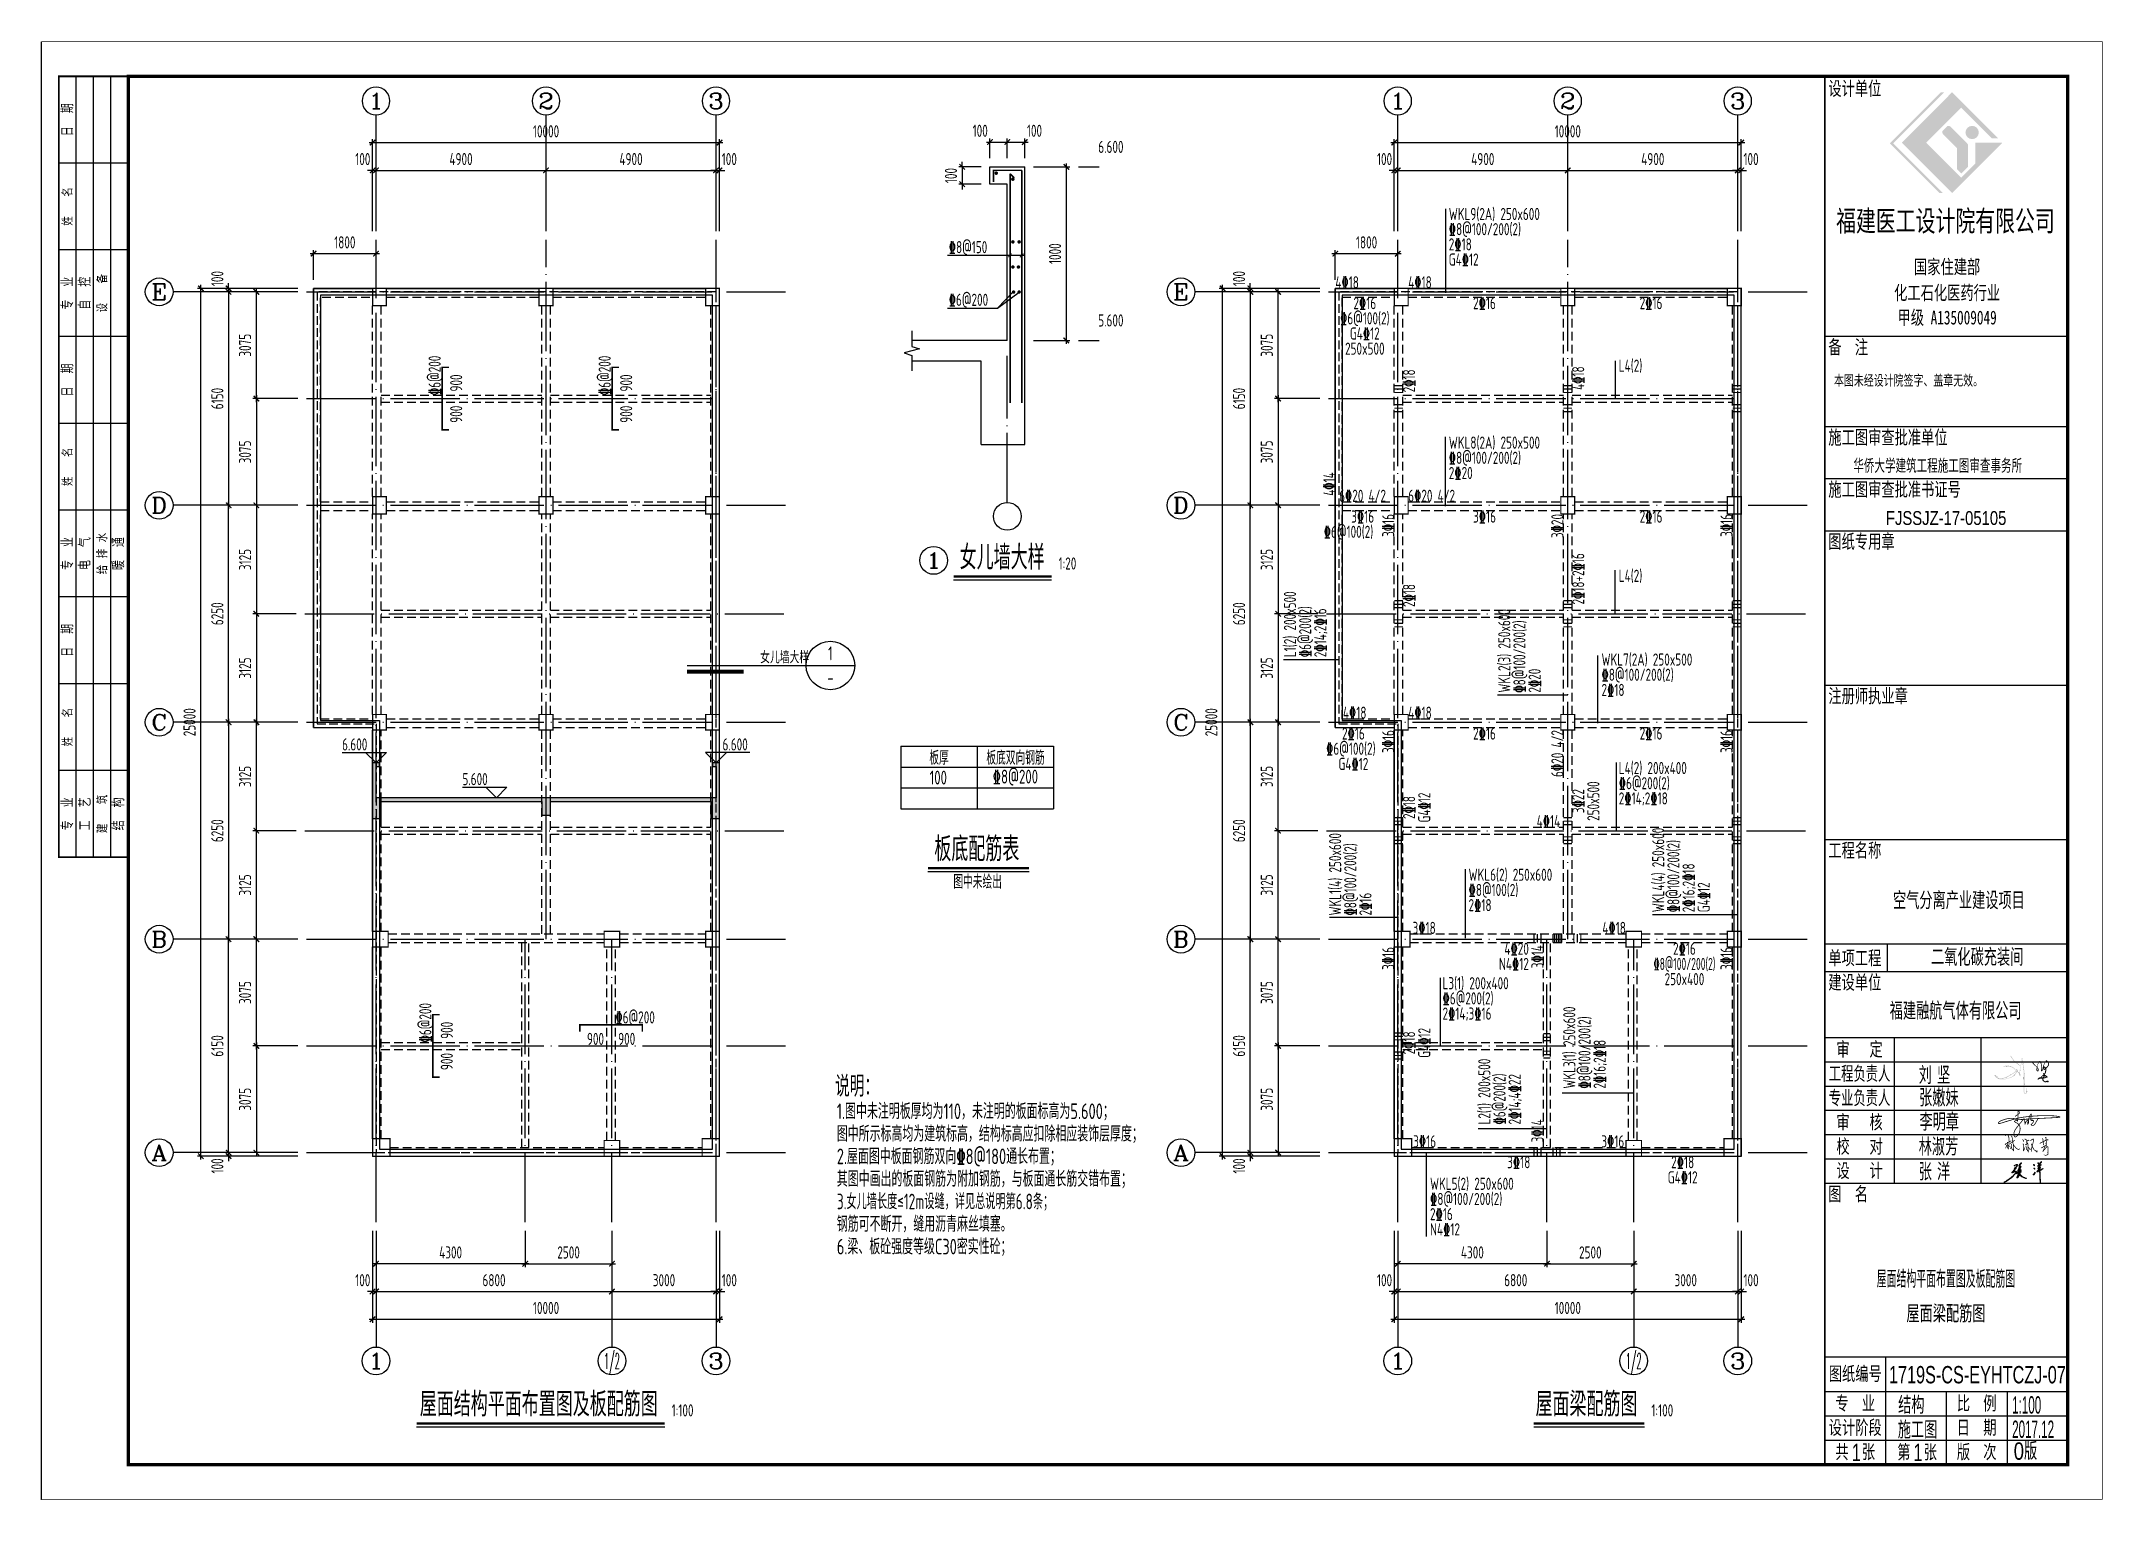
# Model space of a CAD drawing. Extents: x 287149 to 898857, y 100802 to 160212.
# Drawn here: x 775037 to 834457, y 100812 to 142832 of the extents above; entities that cross this region are included whole.
import ezdxf
from ezdxf.enums import TextEntityAlignment as Align

# ---------------------------------------------------------------- set-up
doc = ezdxf.new("R2010")
doc.units = 0
doc.header["$LTSCALE"] = 1000
for name, pattern in [('3', [3.75, 2.5, -1.25]), ('DASH', [0.35, 0.25, -0.1]), ('DOTE', [2.42, 2, -0.2, 0.02, -0.2])]:
    doc.linetypes.add(name, pattern=pattern)
doc.layers.get('0').update_dxf_attribs({"linetype": 'CONTINUOUS'})
doc.layers.get('DEFPOINTS').update_dxf_attribs({"linetype": 'CONTINUOUS'})
for name, color, linetype in [('22000', 2, 'CONTINUOUS'), ('AXIS', 8, 'DOTE'), ('AXIS_DIM', 3, 'CONTINUOUS'), ('AXIS_TEXT', 3, 'CONTINUOUS'), ('DIM', 3, 'CONTINUOUS'), ('DOTE', 8, 'DOTE'), ('FRAME', 3, 'CONTINUOUS'), ('HATCH', 8, 'CONTINUOUS'), ('PUB_TEXT', 7, 'CONTINUOUS'), ('roof', 30, 'CONTINUOUS'), ('S_BEAM', 4, 'CONTINUOUS'), ('S_BEAMDASH', 134, '3'), ('S_BEAMDIMLOCAL', 7, 'CONTINUOUS'), ('S_BEAMDIMLOCALVER', 7, 'CONTINUOUS'), ('S_BEAMDIMMASS', 2, 'CONTINUOUS'), ('S_BEAMDIMMASSVER', 2, 'CONTINUOUS'), ('S_CL', 2, 'CONTINUOUS'), ('S_SUBBEAMHOOP', 1, 'CONTINUOUS'), ('TEXT', 7, 'CONTINUOUS'), ('THIN', 7, 'CONTINUOUS'), ('TK', 211, 'CONTINUOUS'), ('WALL', 6, 'CONTINUOUS'), ('填充', 8, 'CONTINUOUS'), ('审图中心证书', 7, 'CONTINUOUS'), ('支座钢筋', 1, 'CONTINUOUS'), ('文字', 7, 'CONTINUOUS'), ('板标注', 221, 'CONTINUOUS'), ('流程图', 1, 'CONTINUOUS'), ('第三道尺寸线', 4, 'CONTINUOUS'), ('签字边框线', 4, 'CONTINUOUS')]:
    doc.layers.add(name, color=color, linetype=linetype)
for name, color, linetype, lineweight in [('rein', 1, 'CONTINUOUS', 18), ('S_SlabUpBar', 1, 'CONTINUOUS', 35), ('S_SlabUpBarDim', 84, 'CONTINUOUS', 25), ('S_SlabUpBarText', 7, 'CONTINUOUS', 25)]:
    doc.layers.add(name, color=color, linetype=linetype, lineweight=lineweight)
doc.styles.add('_AXIS', font='complex.shx', dxfattribs={"bigfont": 'gbcbig.shx'})
doc.styles.add('_HZTXT', font='tq__rshz.shx', dxfattribs={"width": 0.8, "bigfont": 'tq__hzdc.shx'})
doc.styles.add('_TCH_AXIS', font='COMPLEX', dxfattribs={"bigfont": 'GBCBIG'})
doc.styles.add('COMPLEX', font='COMPLEX')
doc.styles.add('DXFS', font='txt.shx', dxfattribs={"width": 0.7, "bigfont": 'dxfs.shx'})
doc.styles.add('FRAME', font='simhei.ttf', dxfattribs={"width": 0.7})
doc.styles.add('hztxt', font='tssdeng.shx', dxfattribs={"width": 0.7, "height": 10, "bigfont": 'hztxt.shx'})
doc.styles.add('TSSD_Dimension', font='tssdeng.shx', dxfattribs={"width": 0.7, "bigfont": 'hztxt.shx'})
doc.styles.add('TSSD_Label', font='tssdeng.shx', dxfattribs={"width": 0.7, "bigfont": 'aHzTXT.shx'})
doc.styles.add('TSSD_Num', font='Tssdeng.shx', dxfattribs={"width": 0.7, "bigfont": 'hztxt.shx'})
doc.styles.add('TSSD_Rein', font='tssdeng.shx', dxfattribs={"width": 0.7, "bigfont": 'hztxt.shx'})
doc.styles.add('ZSM-FF', font='SJRF', dxfattribs={"width": 0.7, "bigfont": 'HZF'})
doc.styles.add('黑体', font='simhei.ttf', dxfattribs={"width": 0.7})
doc.dimstyles.new('TSSD_100_100', dxfattribs={"dimtxt": 350, "dimasz": 150, "dimexe": 100, "dimexo": 250, "dimgap": 150, "dimtad": 1, "dimdec": 0, "dimzin": 0, "dimdsep": 46, "dimtxsty": 'TSSD_Dimension', "dimblk": 'ARCHTICK', "dimcen": 0, "dimdle": 100, "dimclrd": 3, "dimclre": 3, "dimclrt": 7, "dimadec": 0, "dimazin": 0, "dimtfac": 1, "dimtdec": 0, "dimtix": 1, "dimtmove": 2, "dimatfit": 3, "dimfxl": 100, "dimtolj": 1, "dimtzin": 0, "dimarcsym": 0})
doc.dimstyles.new('TSSD_20_100', dxfattribs={"dimtxt": 350, "dimasz": 150, "dimexe": 100, "dimexo": 250, "dimgap": 150, "dimtad": 1, "dimdec": 0, "dimlfac": 0.2, "dimzin": 0, "dimdsep": 46, "dimtxsty": 'TSSD_Dimension', "dimblk": 'ARCHTICK', "dimcen": 0, "dimdle": 100, "dimclrd": 256, "dimclre": 256, "dimclrt": 55, "dimadec": 0, "dimazin": 0, "dimtfac": 1, "dimtdec": 0, "dimtix": 1, "dimtmove": 2, "dimatfit": 3, "dimldrblk": '_tsdbk', "dimfxl": 100, "dimtolj": 1, "dimtzin": 0, "dimarcsym": 0})

msp = doc.modelspace()

# ---------------------------------------------------------------- texts
at = {"layer": 'PUB_TEXT', "style": '_HZTXT'}
for s, width, p in [('二氧化碳充装间', 0.8, (829507.971, 116191.708)), ('1719S-CS-EYHTCZJ-07', 0.7, (828293.967, 104164.42)), ('1', 0.7, (827225.665, 101924.447)), ('1', 0.7, (828999.392, 101924.447))]:
    msp.add_text(s, height=500, dxfattribs=dict(at, width=width)).set_placement(p)
at = {"layer": 'S_BEAMDIMLOCAL', "style": 'TSSD_Rein', "width": 0.7}
for s, height, p in [('4%%13218', 350, (812336.971, 135711.758)), ('4%%13218', 350, (814436.971, 135711.758)), ('6%%13220 4/2', 349.99999, (812446.234, 129561.758)), ('6%%13220 4/2', 349.99999, (814436.971, 129561.758)), ('4%%13218', 350, (812555.296, 123311.758)), ('4%%13218', 350, (814436.971, 123311.758)), ('3%%13218', 350, (814563.143, 117111.758)), ('3%%13216', 350, (814579.919, 110961.758))]:
    msp.add_text(s, height=height, dxfattribs=at).set_placement(p)
at = {"layer": 'S_BEAMDIMLOCAL', "style": 'TSSD_Rein'}
for s, height, width, p in [('%%1326@100(2)', 349.99999, 0.7, (813186.971, 135024.158)), ('2%%13216', 350, 0.7, (813186.971, 135461.658)), ('2%%13216', 350, 0.7, (816636.971, 135461.658)), ('2%%13216', 350, 0.7, (821436.971, 135461.658)), ('G4%%13212', 350, 0.7, (813186.971, 134586.658)), ('250x500', 350, 0.7, (813186.971, 134149.158)), ('3%%13216', 350, 0.7, (813125.251, 129311.658)), ('3%%13216', 350, 0.7, (816636.971, 129311.658)), ('2%%13216', 350, 0.7, (821436.971, 129311.658)), ('%%1326@100(2)', 349.99999, 0.7, (812716.891, 128874.158)), ('2%%13216', 350, 0.7, (812858.155, 123061.658)), ('2%%13216', 350, 0.7, (816636.971, 123061.658)), ('2%%13216', 350, 0.7, (821436.971, 123061.658)), ('%%1326@100(2)', 349.99999, 0.7, (812784.303, 122624.158)), ('G4%%13212', 350, 0.7, (812858.155, 122186.658)), ('4%%13220', 350, 0.7, (817562.68, 116861.658)), ('%%1328@100/200(2)', 349.99999, 0.6, (822399.471, 116424.158)), ('2%%13216', 350, 0.7, (822399.471, 116861.658)), ('N4%%13212', 350, 0.7, (817483.84, 116424.158)), ('250x400', 350, 0.7, (822399.471, 115986.658)), ('3%%13218', 350, 0.7, (817624.471, 110711.658)), ('2%%13218', 350, 0.7, (822349.471, 110711.658)), ('G4%%13212', 350, 0.7, (822349.471, 110274.158))]:
    msp.add_text(s, height=height, dxfattribs=dict(at, width=width)).set_placement(p, align=Align.TOP_CENTER)
at = {"layer": 'S_BEAMDIMLOCAL', "style": 'TSSD_Rein', "width": 0.7}
for s, p in [('4%%13214', (818819.037, 120186.758)), ('4%%13218', (820711.971, 117111.758)), ('3%%13216', (820664.743, 110961.758))]:
    msp.add_text(s, height=350, dxfattribs=at).set_placement(p, align=Align.RIGHT)
at = {"layer": 'S_BEAMDIMLOCALVER', "style": 'TSSD_Rein', "width": 0.7}
for s, height, p in [('2%%13218', 350, (814287.021, 133047.26)), ('4%%13218', 350, (819162.021, 133126.116)), ('2%%13218+2%%13216', 349.99999, (819162.021, 127342.878)), ('2%%13218', 350, (814287.021, 126863.671)), ('3%%13222', 350, (819162.021, 120939.674)), ('250x500', 350, (819599.521, 120939.674)), ('2%%13218', 350, (814287.021, 120754.818)), ('G4%%13212', 350, (814724.521, 120754.818)), ('2%%13218', 350, (814287.021, 113974.208)), ('G4%%13212', 350, (814724.521, 113974.208))]:
    msp.add_text(s, height=height, rotation=89.99999846, dxfattribs=at).set_placement(p, align=Align.TOP_CENTER)
for s, p in [('4%%13214', (812336.921, 129736.78)), ('3%%13214', (818336.921, 111105.761))]:
    msp.add_text(s, height=350, rotation=89.99999846, dxfattribs=at).set_placement(p)
for s, height, p in [('3%%13216', 350, (814036.921, 129211.708)), ('3%%13220', 350, (818911.921, 129211.708)), ('3%%13216', 350, (823786.921, 129211.708)), ('3%%13216', 350, (814036.921, 122986.708)), ('6%%13220 4/2', 349.99999, (818911.921, 122986.708)), ('3%%13216', 350, (823786.921, 122986.708)), ('3%%13216', 350, (814036.921, 116736.708)), ('3%%13214', 350, (818336.921, 116790.265)), ('3%%13216', 350, (823786.921, 116736.708))]:
    msp.add_text(s, height=height, rotation=89.99999846, dxfattribs=at).set_placement(p, align=Align.RIGHT)
at = {"layer": 'S_BEAMDIMMASS', "style": 'TSSD_Rein', "width": 0.7}
for s, height, p in [('WKL9(2A) 250x600', 349.99999, (815606.971, 137680.508)), ('%%1328@100/200(2)', 349.99999, (815606.971, 137243.008)), ('2%%13218', 350, (815606.971, 136805.508)), ('G4%%13212', 350, (815606.971, 136368.008)), ('L4(2)', 350, (820506.97, 133310.111)), ('WKL8(2A) 250x500', 349.99999, (815606.971, 131093.008)), ('%%1328@100/200(2)', 349.99999, (815606.971, 130655.508)), ('2%%13220', 350, (815606.971, 130218.008)), ('L4(2)', 350, (820506.97, 127256.758)), ('WKL7(2A) 250x500', 349.99999, (820009.206, 124843.008)), ('%%1328@100/200(2)', 349.99999, (820009.206, 124405.508)), ('2%%13218', 350, (820009.206, 123968.008)), ('L4(2) 200x400', 349.99999, (820506.97, 121718.008)), ('%%1326@200(2)', 349.99999, (820506.97, 121280.508)), ('2%%13214;2%%13218', 349.99999, (820506.97, 120843.008)), ('WKL6(2) 250x600', 349.99999, (816176.971, 118643.008)), ('%%1328@100(2)', 349.99999, (816176.971, 118205.508)), ('2%%13218', 350, (816176.971, 117768.008)), ('L3(1) 200x400', 349.99999, (815426.971, 115518.008)), ('%%1326@200(2)', 349.99999, (815426.971, 115080.508)), ('2%%13214;3%%13216', 349.99999, (815426.971, 114643.008)), ('WKL5(2) 250x600', 349.99999, (815066.603, 109740.33)), ('%%1328@100/200(2)', 349.99999, (815066.603, 109302.83)), ('2%%13216', 350, (815066.603, 108865.33)), ('N4%%13212', 350, (815066.603, 108427.83))]:
    msp.add_text(s, height=height, dxfattribs=at).set_placement(p)
at = {"layer": 'S_BEAMDIMMASSVER', "style": 'TSSD_Rein', "width": 0.7}
for s, height, p in [('L1(2) 200x500', 349.99999, (811204.45, 125086.708)), ('%%1326@200(2)', 349.99999, (811641.95, 125086.708)), ('2%%13214;2%%13216', 349.99999, (812079.45, 125086.708)), ('WKL2(3) 250x600', 349.99999, (817380.671, 124065.064)), ('%%1328@100/200(2)', 349.99999, (817818.171, 124065.064)), ('2%%13220', 350, (818255.671, 124065.064)), ('WKL4(4) 250x600', 349.99999, (821818.171, 117738.138)), ('WKL1(4) 250x600', 349.99999, (812505.671, 117644.01)), ('%%1328@100/200(2)', 349.99999, (812943.171, 117644.01)), ('%%1328@100/200(2)', 349.99999, (822255.671, 117738.138)), ('2%%13216;2%%13218', 349.99999, (822693.171, 117738.138)), ('2%%13216', 350, (813380.671, 117644.01)), ('G4%%13212', 350, (823130.671, 117738.138)), ('WKL3(1) 250x600', 349.99999, (819255.671, 112656.708)), ('%%1328@100/200(2)', 349.99999, (819693.171, 112656.708)), ('L2(1) 200x500', 349.99999, (816805.671, 111622.663)), ('2%%13216;2%%13218', 349.99999, (820130.671, 112656.708)), ('%%1326@200(2)', 349.99999, (817243.171, 111622.663)), ('2%%13214;4%%13222', 349.99999, (817680.671, 111622.663))]:
    msp.add_text(s, height=height, rotation=89.99999846, dxfattribs=at).set_placement(p)
at = {"layer": 'S_SlabUpBarDim', "style": 'hztxt', "width": 0.7}
for p in [(787171.921, 132986.708), (792071.921, 132986.708), (787171.921, 132086.708), (792071.921, 132086.708), (786901.921, 114336.708), (786901.921, 113436.708)]:
    msp.add_text('900', height=350, rotation=89.99999846, dxfattribs=at).set_placement(p, align=Align.CENTER)
for p in [(791011.971, 113914.259), (791911.971, 113914.259)]:
    msp.add_text('900', height=350, dxfattribs=at).set_placement(p, align=Align.CENTER)
at = {"layer": 'S_SlabUpBarText', "style": 'hztxt', "width": 0.7}
for rotation, p in [(89.99999232, (786551.921, 132636.708)), (89.99999232, (791451.922, 132636.708)), (89.99999232, (786281.921, 113986.708)), (359.99999386, (791586.971, 114534.258))]:
    msp.add_text('%%1326@200', height=350, rotation=rotation, dxfattribs=at).set_placement(p)
at = {"layer": 'TEXT', "linetype": 'ByBlock', "style": 'TSSD_Rein', "width": 0.7}
for s, p in [('%%1328@150', (801193.631, 136724.469)), ('\x846@200', (801193.631, 135208.386)), ('1:20', (804359.156, 127611.169)), ('女儿墙大样', (795761.144, 124907.308)), ('1:100', (793207.445, 103211.785)), ('1:100', (821446.283, 103211.785))]:
    msp.add_text(s, height=350, dxfattribs=at).set_placement(p)
for s, p in [('女儿墙大样', (803959.156, 127611.169)), ('板底配筋表', (803229.146, 119208.172)), ('屋面结构平面布置图及板配筋图', (792807.445, 103211.785)), ('屋面梁配筋图', (821046.283, 103211.785))]:
    msp.add_text(s, height=700, dxfattribs=at).set_placement(p, align=Align.RIGHT)
at = {"layer": 'TEXT', "style": 'TSSD_Rein', "width": 0.7}
msp.add_text('图中未绘出', height=400, dxfattribs=at).set_placement((801327.076, 118414.807))
at = {"layer": 'THIN', "style": 'TSSD_Rein', "width": 0.7}
for s, p in [('6.600', (806231.186, 139613.081)), ('5.600', (806231.186, 134613.081))]:
    msp.add_text(s, height=350, dxfattribs=at).set_placement(p, align=Align.RIGHT)
at = {"layer": 'THIN', "style": 'TSSD_Label', "width": 0.7}
for s, p in [('6.600', (783708.51, 122398.284)), ('6.600', (794673.894, 122398.284)), ('5.600', (787177.177, 121398.284))]:
    msp.add_text(s, height=350, dxfattribs=at).set_placement(p)
at = {"layer": 'TK', "style": 'ZSM-FF'}
for s, width, p in [('屋面结构平面布置图及板配筋图', 0.6, (829936.971, 107194.708)), ('屋面梁配筋图', 0.8, (829936.971, 106194.708))]:
    msp.add_text(s, height=500, dxfattribs=dict(at, width=width)).set_placement(p, align=Align.MIDDLE)
at = {"layer": '板标注', "style": 'TSSD_Rein'}
for s, height, width, p in [('板厚', 400, 0.7, (800634.402, 121986.948)), ('板底双向钢筋', 400, 0.7, (802278.253, 121986.948)), ('%%1328@200', 400, 0.7, (802461.437, 121445.55)), ('说明：', 600, 0.7, (797920.71, 112425.623)), ('1.图中未注明板厚均为110，未注明的板面标高为5.600；', 450, 0.7, (797968.52, 111779.817)), ('图中所示标高均为建筑标高，结构标高应扣除相应装饰层厚度；', 450, 0.7, (797968.52, 111129.817)), ('2.屋面图中板面钢筋双向%%1328@180通长布置；', 450, 0.7, (797968.52, 110479.817)), ('其图中画出的板面钢筋为附加钢筋，与板面通长筋交错布置；', 450, 0.7, (797968.52, 109829.817)), ('3.女儿墙长度\x9212m设缝，详见总说明第6.8条；', 450, 0.65, (797968.52, 109179.817)), ('钢筋可不断开，缝用沥青麻丝填塞。', 450, 0.7, (797968.52, 108529.817)), ('6.梁、板砼强度等级C30密实性砼；', 450, 0.7, (797968.52, 107879.817))]:
    msp.add_text(s, height=height, dxfattribs=dict(at, width=width)).set_placement(p)
at = {"layer": '板标注', "style": 'TSSD_Rein', "width": 0.7}
msp.add_text('100', height=400, dxfattribs=at).set_placement((800892.69, 121416.962), align=Align.CENTER)

# ---------------------------------------------------------------- blocks, each defined once
blk = doc.blocks.new('_ARCHTICK')
at = {"color": 0}
blk.add_lwpolyline([(-0.53, -0.53, 0.25, 0.25, 0), (0.53, 0.53, 0.5, 0.5, 0)], format="xyseb", dxfattribs=at)
blk = doc.blocks.new('*D311')
at = {"layer": 'AXIS_DIM', "color": 3, "lineweight": -2}
for p, q in [((784587, 139112), (789687, 139112)), ((784687, 137362), (784687, 139212)), ((789587, 137362), (789587, 139212))]:
    blk.add_line(p, q, dxfattribs=at)
at = {"layer": 'DEFPOINTS', "color": 0}
for p in [(789587, 139112), (784687, 137112), (789587, 137112)]:
    blk.add_point(p, dxfattribs=at)
at = {"layer": 'AXIS_DIM', "color": 3, "lineweight": -2, "xscale": 150, "yscale": 150, "zscale": 150, "rotation": 180}
blk.add_blockref('_ARCHTICK', (784687, 139112), dxfattribs=at)
at = {"layer": 'AXIS_DIM', "color": 3, "lineweight": -2, "xscale": 150, "yscale": 150, "zscale": 150}
blk.add_blockref('_ARCHTICK', (789587, 139112), dxfattribs=at)
at = {"layer": 'AXIS_DIM', "color": 7, "insert": (787137, 139437), "char_height": 350, "attachment_point": 5, "style": 'TSSD_Dimension'}
blk.add_mtext('\\A1;4900', dxfattribs=at)
blk = doc.blocks.new('*D312')
at = {"layer": 'AXIS_DIM', "color": 3, "lineweight": -2}
for p, q in [((789487, 139112), (794587, 139112)), ((789587, 137362), (789587, 139212)), ((794487, 137362), (794487, 139212))]:
    blk.add_line(p, q, dxfattribs=at)
at = {"layer": 'DEFPOINTS', "color": 0}
for p in [(794487, 139112), (789587, 137112), (794487, 137112)]:
    blk.add_point(p, dxfattribs=at)
at = {"layer": 'AXIS_DIM', "color": 3, "lineweight": -2, "xscale": 150, "yscale": 150, "zscale": 150, "rotation": 180}
blk.add_blockref('_ARCHTICK', (789587, 139112), dxfattribs=at)
at = {"layer": 'AXIS_DIM', "color": 3, "lineweight": -2, "xscale": 150, "yscale": 150, "zscale": 150}
blk.add_blockref('_ARCHTICK', (794487, 139112), dxfattribs=at)
at = {"layer": 'AXIS_DIM', "color": 7, "insert": (792037, 139437), "char_height": 350, "attachment_point": 5, "style": 'TSSD_Dimension'}
blk.add_mtext('\\A1;4900', dxfattribs=at)
blk = doc.blocks.new('*D313')
at = {"layer": 'AXIS_DIM', "color": 3, "lineweight": -2}
for p, q in [((780437, 110712), (780437, 117062)), ((782437, 116962), (780337, 116962)), ((782437, 110812), (780337, 110812))]:
    blk.add_line(p, q, dxfattribs=at)
at = {"layer": 'DEFPOINTS', "color": 0}
for p in [(780437, 116962), (782687, 116962), (782687, 110812)]:
    blk.add_point(p, dxfattribs=at)
at = {"layer": 'AXIS_DIM', "color": 3, "lineweight": -2, "xscale": 150, "yscale": 150, "zscale": 150}
for p, rotation in [((780437, 116962), 90), ((780437, 110812), 270)]:
    blk.add_blockref('_ARCHTICK', p, dxfattribs=dict(at, rotation=rotation))
at = {"layer": 'AXIS_DIM', "color": 7, "insert": (780112, 113887), "char_height": 350, "attachment_point": 5, "rotation": 90, "style": 'TSSD_Dimension'}
blk.add_mtext('\\A1;6150', dxfattribs=at)
blk = doc.blocks.new('*D314')
at = {"layer": 'AXIS_DIM', "color": 3, "lineweight": -2}
for p, q in [((782437, 123212), (780337, 123212)), ((780437, 123312), (780437, 116862)), ((782437, 116962), (780337, 116962))]:
    blk.add_line(p, q, dxfattribs=at)
at = {"layer": 'DEFPOINTS', "color": 0}
for p in [(782687, 123212), (780437, 116962), (782687, 116962)]:
    blk.add_point(p, dxfattribs=at)
at = {"layer": 'AXIS_DIM', "color": 3, "lineweight": -2, "xscale": 150, "yscale": 150, "zscale": 150}
for p, rotation in [((780437, 123212), 90), ((780437, 116962), 270)]:
    blk.add_blockref('_ARCHTICK', p, dxfattribs=dict(at, rotation=rotation))
at = {"layer": 'AXIS_DIM', "color": 7, "insert": (780112, 120087), "char_height": 350, "attachment_point": 5, "rotation": 90, "style": 'TSSD_Dimension'}
blk.add_mtext('\\A1;6250', dxfattribs=at)
blk = doc.blocks.new('*D315')
at = {"layer": 'AXIS_DIM', "color": 3, "lineweight": -2}
for p, q in [((782437, 135612), (780337, 135612)), ((780437, 135712), (780437, 129362)), ((782437, 129462), (780337, 129462))]:
    blk.add_line(p, q, dxfattribs=at)
at = {"layer": 'DEFPOINTS', "color": 0}
for p in [(782687, 135612), (780437, 129462), (782687, 129462)]:
    blk.add_point(p, dxfattribs=at)
at = {"layer": 'AXIS_DIM', "color": 3, "lineweight": -2, "xscale": 150, "yscale": 150, "zscale": 150}
for p, rotation in [((780437, 135612), 90), ((780437, 129462), 270)]:
    blk.add_blockref('_ARCHTICK', p, dxfattribs=dict(at, rotation=rotation))
at = {"layer": 'AXIS_DIM', "color": 7, "insert": (780112, 132537), "char_height": 350, "attachment_point": 5, "rotation": 90, "style": 'TSSD_Dimension'}
blk.add_mtext('\\A1;6150', dxfattribs=at)
blk = doc.blocks.new('*D316')
at = {"layer": 'AXIS_DIM', "color": 3, "lineweight": -2}
for p, q in [((784487, 139912), (794687, 139912)), ((784587, 137362), (784587, 140012)), ((794587, 137362), (794587, 140012))]:
    blk.add_line(p, q, dxfattribs=at)
at = {"layer": 'DEFPOINTS', "color": 0}
for p in [(794587, 139912), (784587, 137112), (794587, 137112)]:
    blk.add_point(p, dxfattribs=at)
at = {"layer": 'AXIS_DIM', "color": 3, "lineweight": -2, "xscale": 150, "yscale": 150, "zscale": 150, "rotation": 180}
blk.add_blockref('_ARCHTICK', (784587, 139912), dxfattribs=at)
at = {"layer": 'AXIS_DIM', "color": 3, "lineweight": -2, "xscale": 150, "yscale": 150, "zscale": 150}
blk.add_blockref('_ARCHTICK', (794587, 139912), dxfattribs=at)
at = {"layer": 'AXIS_DIM', "color": 7, "insert": (789587, 140237), "char_height": 350, "attachment_point": 5, "style": 'TSSD_Dimension'}
blk.add_mtext('\\A1;10000', dxfattribs=at)
blk = doc.blocks.new('*D317')
at = {"layer": 'AXIS_DIM', "color": 3, "lineweight": -2}
for p, q in [((782437, 135712), (779537, 135712)), ((779637, 110612), (779637, 135812)), ((782437, 110712), (779537, 110712))]:
    blk.add_line(p, q, dxfattribs=at)
at = {"layer": 'DEFPOINTS', "color": 0}
for p in [(779637, 135712), (782687, 135712), (782687, 110712)]:
    blk.add_point(p, dxfattribs=at)
at = {"layer": 'AXIS_DIM', "color": 3, "lineweight": -2, "xscale": 150, "yscale": 150, "zscale": 150}
for p, rotation in [((779637, 135712), 90), ((779637, 110712), 270)]:
    blk.add_blockref('_ARCHTICK', p, dxfattribs=dict(at, rotation=rotation))
at = {"layer": 'AXIS_DIM', "color": 7, "insert": (779312, 123212), "char_height": 350, "attachment_point": 5, "rotation": 90, "style": 'TSSD_Dimension'}
blk.add_mtext('\\A1;25000', dxfattribs=at)
blk = doc.blocks.new('*D318')
at = {"layer": 'AXIS_DIM', "color": 3, "lineweight": -2}
for p, q in [((782437, 110812), (780337, 110812)), ((782437, 110712), (780337, 110712)), ((780437, 110812), (780437, 110962)), ((780437, 110812), (780437, 110712)), ((780437, 110712), (780437, 110562))]:
    blk.add_line(p, q, dxfattribs=at)
at = {"layer": 'DEFPOINTS', "color": 0}
for p in [(780437, 110712), (782687, 110812), (782687, 110712)]:
    blk.add_point(p, dxfattribs=at)
at = {"layer": 'AXIS_DIM', "color": 3, "lineweight": -2, "xscale": 150, "yscale": 150, "zscale": 150}
for p, rotation in [((780437, 110812), 270), ((780437, 110712), 90)]:
    blk.add_blockref('_ARCHTICK', p, dxfattribs=dict(at, rotation=rotation))
at = {"layer": 'AXIS_DIM', "color": 7, "insert": (780112, 110429), "char_height": 350, "attachment_point": 5, "rotation": 90, "style": 'TSSD_Dimension'}
blk.add_mtext('\\A1;100', dxfattribs=at)
blk = doc.blocks.new('*D319')
at = {"layer": 'AXIS_DIM', "color": 3, "lineweight": -2}
for p, q in [((782437, 135712), (780337, 135712)), ((782437, 135612), (780337, 135612)), ((780437, 135712), (780437, 135862)), ((780437, 135612), (780437, 135712)), ((780437, 135612), (780437, 135462))]:
    blk.add_line(p, q, dxfattribs=at)
at = {"layer": 'DEFPOINTS', "color": 0}
for p in [(780437, 135712), (782687, 135712), (782687, 135612)]:
    blk.add_point(p, dxfattribs=at)
at = {"layer": 'AXIS_DIM', "color": 3, "lineweight": -2, "xscale": 150, "yscale": 150, "zscale": 150}
for p, rotation in [((780437, 135712), 270), ((780437, 135612), 90)]:
    blk.add_blockref('_ARCHTICK', p, dxfattribs=dict(at, rotation=rotation))
at = {"layer": 'AXIS_DIM', "color": 7, "insert": (780112, 135994), "char_height": 350, "attachment_point": 5, "rotation": 90, "style": 'TSSD_Dimension'}
blk.add_mtext('\\A1;100', dxfattribs=at)
blk = doc.blocks.new('*D320')
at = {"layer": 'AXIS_DIM', "color": 3, "lineweight": -2}
for p, q in [((794487, 139112), (794337, 139112)), ((794487, 137362), (794487, 139212)), ((794487, 139112), (794587, 139112)), ((794587, 137362), (794587, 139212)), ((794587, 139112), (794737, 139112))]:
    blk.add_line(p, q, dxfattribs=at)
at = {"layer": 'DEFPOINTS', "color": 0}
for p in [(794587, 139112), (794487, 137112), (794587, 137112)]:
    blk.add_point(p, dxfattribs=at)
at = {"layer": 'AXIS_DIM', "color": 3, "lineweight": -2, "xscale": 150, "yscale": 150, "zscale": 150}
blk.add_blockref('_ARCHTICK', (794487, 139112), dxfattribs=at)
at = {"layer": 'AXIS_DIM', "color": 3, "lineweight": -2, "xscale": 150, "yscale": 150, "zscale": 150, "rotation": 180}
blk.add_blockref('_ARCHTICK', (794587, 139112), dxfattribs=at)
at = {"layer": 'AXIS_DIM', "color": 7, "insert": (794869, 139437), "char_height": 350, "attachment_point": 5, "style": 'TSSD_Dimension'}
blk.add_mtext('\\A1;100', dxfattribs=at)
blk = doc.blocks.new('*D321')
at = {"layer": 'AXIS_DIM', "color": 3, "lineweight": -2}
for p, q in [((784587, 139112), (784437, 139112)), ((784587, 137362), (784587, 139212)), ((784687, 139112), (784587, 139112)), ((784687, 137362), (784687, 139212)), ((784687, 139112), (784837, 139112))]:
    blk.add_line(p, q, dxfattribs=at)
at = {"layer": 'DEFPOINTS', "color": 0}
for p in [(784587, 139112), (784587, 137112), (784687, 137112)]:
    blk.add_point(p, dxfattribs=at)
at = {"layer": 'AXIS_DIM', "color": 3, "lineweight": -2, "xscale": 150, "yscale": 150, "zscale": 150}
blk.add_blockref('_ARCHTICK', (784587, 139112), dxfattribs=at)
at = {"layer": 'AXIS_DIM', "color": 3, "lineweight": -2, "xscale": 150, "yscale": 150, "zscale": 150, "rotation": 180}
blk.add_blockref('_ARCHTICK', (784687, 139112), dxfattribs=at)
at = {"layer": 'AXIS_DIM', "color": 7, "insert": (784305, 139437), "char_height": 350, "attachment_point": 5, "style": 'TSSD_Dimension'}
blk.add_mtext('\\A1;100', dxfattribs=at)
blk = doc.blocks.new('_AXISO')
blk.add_circle((0, 0), 0.5)
at = {"layer": 'AXIS_TEXT', "style": 'COMPLEX', "width": 1.041667}
blk.add_attdef('A', text='', height=0.56, dxfattribs=at).set_placement((-0.25, -0.28), (0.25, -0.28), align=Align.FIT)
blk = doc.blocks.new('*D322')
at = {"layer": 'AXIS_DIM', "color": 3, "lineweight": -2}
for p, q in [((780437, 123112), (780437, 129562)), ((782437, 129462), (780337, 129462)), ((782437, 123212), (780337, 123212))]:
    blk.add_line(p, q, dxfattribs=at)
at = {"layer": 'DEFPOINTS', "color": 0}
for p in [(780437, 129462), (782687, 129462), (782687, 123212)]:
    blk.add_point(p, dxfattribs=at)
at = {"layer": 'AXIS_DIM', "color": 3, "lineweight": -2, "xscale": 150, "yscale": 150, "zscale": 150}
for p, rotation in [((780437, 129462), 90), ((780437, 123212), 270)]:
    blk.add_blockref('_ARCHTICK', p, dxfattribs=dict(at, rotation=rotation))
at = {"layer": 'AXIS_DIM', "color": 7, "insert": (780112, 126337), "char_height": 350, "attachment_point": 5, "rotation": 90, "style": 'TSSD_Dimension'}
blk.add_mtext('\\A1;6250', dxfattribs=at)
blk = doc.blocks.new('*D323')
at = {"layer": 'AXIS_DIM', "color": 3, "lineweight": -2}
for p, q in [((784687, 108562), (784687, 106712)), ((791487, 108562), (791487, 106712)), ((784587, 106812), (791587, 106812))]:
    blk.add_line(p, q, dxfattribs=at)
at = {"layer": 'DEFPOINTS', "color": 0}
for p in [(784687, 108812), (791487, 108812), (791487, 106812)]:
    blk.add_point(p, dxfattribs=at)
at = {"layer": 'AXIS_DIM', "color": 3, "lineweight": -2, "xscale": 150, "yscale": 150, "zscale": 150, "rotation": 180}
blk.add_blockref('_ARCHTICK', (784687, 106812), dxfattribs=at)
at = {"layer": 'AXIS_DIM', "color": 3, "lineweight": -2, "xscale": 150, "yscale": 150, "zscale": 150}
blk.add_blockref('_ARCHTICK', (791487, 106812), dxfattribs=at)
at = {"layer": 'AXIS_DIM', "color": 7, "insert": (788087, 107137), "char_height": 350, "attachment_point": 5, "style": 'TSSD_Dimension'}
blk.add_mtext('\\A1;6800', dxfattribs=at)
blk = doc.blocks.new('*D324')
at = {"layer": 'AXIS_DIM', "color": 3, "lineweight": -2}
for p, q in [((791487, 108562), (791487, 106712)), ((794487, 108562), (794487, 106712)), ((791387, 106812), (794587, 106812))]:
    blk.add_line(p, q, dxfattribs=at)
at = {"layer": 'DEFPOINTS', "color": 0}
for p in [(791487, 108812), (794487, 108812), (794487, 106812)]:
    blk.add_point(p, dxfattribs=at)
at = {"layer": 'AXIS_DIM', "color": 3, "lineweight": -2, "xscale": 150, "yscale": 150, "zscale": 150, "rotation": 180}
blk.add_blockref('_ARCHTICK', (791487, 106812), dxfattribs=at)
at = {"layer": 'AXIS_DIM', "color": 3, "lineweight": -2, "xscale": 150, "yscale": 150, "zscale": 150}
blk.add_blockref('_ARCHTICK', (794487, 106812), dxfattribs=at)
at = {"layer": 'AXIS_DIM', "color": 7, "insert": (792987, 107137), "char_height": 350, "attachment_point": 5, "style": 'TSSD_Dimension'}
blk.add_mtext('\\A1;3000', dxfattribs=at)
blk = doc.blocks.new('*D325')
at = {"layer": 'AXIS_DIM', "color": 3, "lineweight": -2}
for p, q in [((784587, 108562), (784587, 105912)), ((794587, 108562), (794587, 105912)), ((784487, 106012), (794687, 106012))]:
    blk.add_line(p, q, dxfattribs=at)
at = {"layer": 'DEFPOINTS', "color": 0}
for p in [(784587, 108812), (794587, 108812), (794587, 106012)]:
    blk.add_point(p, dxfattribs=at)
at = {"layer": 'AXIS_DIM', "color": 3, "lineweight": -2, "xscale": 150, "yscale": 150, "zscale": 150, "rotation": 180}
blk.add_blockref('_ARCHTICK', (784587, 106012), dxfattribs=at)
at = {"layer": 'AXIS_DIM', "color": 3, "lineweight": -2, "xscale": 150, "yscale": 150, "zscale": 150}
blk.add_blockref('_ARCHTICK', (794587, 106012), dxfattribs=at)
at = {"layer": 'AXIS_DIM', "color": 7, "insert": (789587, 106337), "char_height": 350, "attachment_point": 5, "style": 'TSSD_Dimension'}
blk.add_mtext('\\A1;10000', dxfattribs=at)
blk = doc.blocks.new('*D326')
at = {"layer": 'AXIS_DIM', "color": 3, "lineweight": -2}
for p, q in [((794487, 108562), (794487, 106712)), ((794587, 108562), (794587, 106712)), ((794487, 106812), (794337, 106812)), ((794487, 106812), (794587, 106812)), ((794587, 106812), (794737, 106812))]:
    blk.add_line(p, q, dxfattribs=at)
at = {"layer": 'DEFPOINTS', "color": 0}
for p in [(794487, 108812), (794587, 108812), (794587, 106812)]:
    blk.add_point(p, dxfattribs=at)
at = {"layer": 'AXIS_DIM', "color": 3, "lineweight": -2, "xscale": 150, "yscale": 150, "zscale": 150}
blk.add_blockref('_ARCHTICK', (794487, 106812), dxfattribs=at)
at = {"layer": 'AXIS_DIM', "color": 3, "lineweight": -2, "xscale": 150, "yscale": 150, "zscale": 150, "rotation": 180}
blk.add_blockref('_ARCHTICK', (794587, 106812), dxfattribs=at)
at = {"layer": 'AXIS_DIM', "color": 7, "insert": (794869, 107137), "char_height": 350, "attachment_point": 5, "style": 'TSSD_Dimension'}
blk.add_mtext('\\A1;100', dxfattribs=at)
blk = doc.blocks.new('*D327')
at = {"layer": 'AXIS_DIM', "color": 3, "lineweight": -2}
for p, q in [((784587, 108562), (784587, 106712)), ((784687, 108562), (784687, 106712)), ((784587, 106812), (784437, 106812)), ((784687, 106812), (784587, 106812)), ((784687, 106812), (784837, 106812))]:
    blk.add_line(p, q, dxfattribs=at)
at = {"layer": 'DEFPOINTS', "color": 0}
for p in [(784587, 108812), (784687, 108812), (784587, 106812)]:
    blk.add_point(p, dxfattribs=at)
at = {"layer": 'AXIS_DIM', "color": 3, "lineweight": -2, "xscale": 150, "yscale": 150, "zscale": 150}
blk.add_blockref('_ARCHTICK', (784587, 106812), dxfattribs=at)
at = {"layer": 'AXIS_DIM', "color": 3, "lineweight": -2, "xscale": 150, "yscale": 150, "zscale": 150, "rotation": 180}
blk.add_blockref('_ARCHTICK', (784687, 106812), dxfattribs=at)
at = {"layer": 'AXIS_DIM', "color": 7, "insert": (784305, 107137), "char_height": 350, "attachment_point": 5, "style": 'TSSD_Dimension'}
blk.add_mtext('\\A1;100', dxfattribs=at)
blk = doc.blocks.new('张洋')
at = {"lineweight": 9}
h = blk.add_hatch(color=4, dxfattribs=at)
h.paths.add_polyline_path([(1319, 100), (1323, 105), (1371, 81), (1419, 47), (1410, 23), (1391, 9), (1333, -73), (1232, -183), (1232, -193), (1203, -212), (1199, -197), (1208, -164), (1247, -101), (1256, -53), (1290, -1), (1299, 47), (1314, 62), (1319, 100)], flags=16)
h.paths.add_polyline_path([(2773, 134), (2763, 139), (2759, 129), (2768, 124), (2773, 134)], flags=17)
h.paths.add_polyline_path([(2941, 302), (2936, 307), (2917, 297), (2912, 273), (2821, 153), (2787, 95), (2778, 91), (2773, 110), (2759, 115), (2749, 95), (2739, 95), (2725, 76), (2754, 43), (2797, 43), (2821, 67), (2922, 239), (2922, 254), (2941, 283), (2941, 302)])
h.paths.add_polyline_path([(1328, 479), (1333, 479), (1333, 465), (1319, 451), (1328, 479)], flags=16)
h.paths.add_polyline_path([(1405, 542), (1410, 542), (1371, 499), (1405, 542)], flags=16)
h.paths.add_polyline_path([(3325, 566), (3330, 571), (3339, 475), (3200, 403), (3205, 422), (3243, 460), (3325, 566)], flags=16)
h.paths.add_polyline_path([(2826, 681), (2816, 686), (2816, 652), (2864, 623), (2869, 585), (2883, 580), (2903, 619), (2898, 643), (2879, 662), (2850, 667), (2826, 681)])
edge = h.paths.add_edge_path(flags=16)
edge.add_line((3387, 700), (3383, 700))
h.paths.add_polyline_path([(2787, 1036), (2783, 1041), (2759, 1031), (2759, 1012), (2797, 983), (2821, 931), (2821, 902), (2835, 897), (2850, 921), (2855, 964), (2840, 1003), (2811, 1031), (2787, 1036)])
h.paths.add_polyline_path([(3215, 1185), (3210, 1190), (3191, 1190), (3176, 1175), (3186, 1142), (3234, 1094), (3263, 1094), (3272, 1113), (3243, 1142), (3239, 1166), (3215, 1185)], flags=17)
h.paths.add_polyline_path([(1602, 1199), (1597, 1204), (1578, 1204), (1554, 1166), (1463, 1070), (1362, 940), (1362, 931), (1381, 916), (1386, 945), (1429, 969), (1429, 911), (1362, 681), (1275, 470), (1266, 407), (1285, 388), (1256, 355), (1271, 326), (1251, 316), (1194, 249), (1103, 167), (1103, 158), (1117, 143), (1155, 153), (1304, 307), (1323, 316), (1333, 297), (1323, 215), (1309, 196), (1280, 81), (1251, 33), (1242, -10), (1194, -116), (1155, -178), (1155, -226), (1165, -241), (1184, -250), (1223, -250), (1242, -241), (1290, -188), (1314, -154), (1319, -135), (1347, -116), (1347, -101), (1367, -68), (1381, -63), (1395, -34), (1448, 23), (1501, -20), (1525, -53), (1539, -58), (1573, -97), (1659, -159), (1847, -260), (2005, -313), (2072, -317), (2082, -308), (2067, -293), (1971, -265), (1909, -231), (1875, -226), (1779, -178), (1635, -87), (1477, 57), (1472, 71), (1501, 110), (1501, 124), (1487, 129), (1467, 95), (1448, 81), (1405, 110), (1352, 129), (1453, 215), (1487, 239), (1530, 297), (1554, 307), (1578, 340), (1578, 355), (1563, 369), (1549, 369), (1511, 316), (1352, 167), (1347, 191), (1371, 230), (1376, 316), (1367, 355), (1434, 393), (1458, 417), (1520, 436), (1583, 489), (1592, 513), (1583, 523), (1554, 527), (1520, 499), (1429, 451), (1400, 417), (1376, 417), (1357, 403), (1338, 407), (1352, 417), (1371, 455), (1448, 537), (1487, 595), (1472, 623), (1453, 628), (1448, 638), (1482, 691), (1511, 715), (1520, 743), (1544, 763), (1568, 825), (1563, 835), (1530, 844), (1491, 825), (1458, 796), (1448, 772), (1448, 743), (1463, 729), (1491, 758), (1491, 777), (1501, 787), (1515, 782), (1458, 710), (1371, 566), (1357, 561), (1371, 590), (1376, 628), (1391, 643), (1424, 734), (1434, 787), (1472, 902), (1477, 1022), (1511, 1051), (1511, 1060), (1544, 1084), (1611, 1175), (1611, 1195), (1602, 1199)])
h.paths.add_polyline_path([(3541, 1305), (3536, 1310), (3522, 1310), (3512, 1286), (3469, 1267), (3450, 1238), (3383, 1171), (3335, 1094), (3311, 1070), (3287, 1017), (3200, 902), (3186, 863), (3205, 844), (3243, 844), (3311, 883), (3354, 921), (3397, 940), (3368, 887), (3335, 883), (3325, 863), (3335, 825), (3330, 729), (3301, 705), (3234, 671), (3287, 748), (3282, 758), (3272, 758), (3267, 743), (3258, 743), (3219, 710), (3176, 657), (3181, 643), (3200, 628), (3243, 628), (3272, 638), (3311, 667), (3330, 667), (3330, 619), (3258, 523), (3104, 359), (3104, 350), (3119, 335), (3181, 340), (3205, 359), (3330, 422), (3344, 422), (3359, 307), (3354, 268), (3363, 215), (3373, -250), (3383, -308), (3407, -673), (3440, -788), (3455, -807), (3469, -807), (3479, -788), (3455, -716), (3450, -634), (3440, -610), (3431, -389), (3421, -380), (3421, -125), (3411, -111), (3411, -39), (3421, -25), (3411, 38), (3416, 105), (3407, 163), (3411, 220), (3392, 441), (3397, 460), (3445, 479), (3483, 503), (3493, 518), (3531, 523), (3575, 556), (3618, 571), (3699, 623), (3680, 647), (3661, 647), (3551, 590), (3512, 561), (3488, 561), (3421, 518), (3387, 508), (3383, 643), (3445, 719), (3445, 739), (3421, 758), (3378, 758), (3383, 825), (3397, 844), (3397, 859), (3378, 878), (3450, 959), (3479, 974), (3493, 998), (3479, 1027), (3459, 1027), (3435, 1012), (3397, 1003), (3378, 979), (3344, 964), (3234, 883), (3277, 940), (3282, 959), (3354, 1065), (3368, 1075), (3383, 1108), (3416, 1137), (3426, 1161), (3546, 1262), (3541, 1305)])
edge = h.paths.add_edge_path()
edge.add_line((906, 911), (925, 945))
edge.add_line((925, 945), (978, 979))
edge.add_line((978, 979), (1088, 1031))
edge.add_line((1088, 1031), (1112, 1031))
edge.add_line((1112, 1031), (1151, 1046))
edge.add_line((1151, 1046), (1155, 1041))
edge.add_line((906, 911), (915, 902))
edge.add_line((1155, 1041), (1203, 1041))
edge.add_line((1203, 1041), (1242, 1012))
edge.add_line((1242, 1012), (1237, 955))
edge.add_line((1237, 955), (1189, 873))
edge.add_line((1189, 873), (1103, 791))
edge.add_line((1103, 791), (1098, 772))
edge.add_line((1098, 772), (1117, 758))
edge.add_line((1117, 758), (1117, 724))
edge.add_line((1117, 724), (1103, 695))
edge.add_line((1103, 695), (997, 580))
edge.add_line((997, 580), (906, 460))
edge.add_line((906, 460), (752, 287))
edge.add_line((752, 287), (819, 326))
edge.add_line((819, 326), (882, 345))
edge.add_line((882, 345), (939, 374))
edge.add_line((939, 374), (987, 383))
edge.add_line((987, 383), (1059, 379))
edge.add_line((1059, 379), (1107, 355))
edge.add_line((1107, 355), (1131, 321))
edge.add_line((1131, 321), (1122, 283))
edge.add_line((1122, 283), (1088, 220))
edge.add_line((1088, 220), (1035, 167))
edge.add_line((1035, 167), (1002, 115))
edge.add_line((1002, 115), (954, 62))
edge.add_line((954, 62), (887, -1))
edge.add_line((887, -1), (829, -73))
edge.add_line((829, -73), (647, -241))
edge.add_line((647, -241), (498, -356))
edge.add_line((498, -356), (330, -461))
edge.add_line((330, -461), (272, -509))
edge.add_line((272, -509), (224, -533))
edge.add_line((224, -533), (143, -591))
edge.add_line((143, -591), (119, -596))
edge.add_line((119, -596), (90, -620))
edge.add_line((90, -620), (27, -653))
edge.add_line((27, -653), (-25, -673))
edge.add_line((-25, -673), (-35, -663))
edge.add_line((-35, -663), (-30, -677))
edge.add_line((-30, -677), (-40, -682))
edge.add_line((-40, -682), (-49, -663))
edge.add_line((-49, -663), (-35, -644))
edge.add_line((-35, -644), (138, -553))
edge.add_line((138, -553), (243, -481))
edge.add_line((243, -481), (272, -471))
edge.add_line((272, -471), (287, -452))
edge.add_line((287, -452), (311, -442))
edge.add_line((311, -442), (373, -394))
edge.add_line((373, -394), (407, -380))
edge.add_line((407, -380), (479, -322))
edge.add_line((479, -322), (488, -322))
edge.add_line((488, -322), (527, -284))
edge.add_line((527, -284), (565, -265))
edge.add_line((565, -265), (685, -154))
edge.add_line((685, -154), (699, -149))
edge.add_line((699, -149), (810, -44))
edge.add_line((810, -44), (863, 28))
edge.add_line((863, 28), (959, 119))
edge.add_line((959, 119), (973, 148))
edge.add_line((973, 148), (1002, 172))
edge.add_line((1002, 172), (1021, 211))
edge.add_line((1021, 211), (1050, 239))
edge.add_line((1050, 239), (1074, 278))
edge.add_line((1074, 278), (1083, 321))
edge.add_line((1083, 321), (1064, 335))
edge.add_line((1064, 335), (983, 345))
edge.add_line((983, 345), (810, 278))
edge.add_line((810, 278), (757, 239))
edge.add_line((757, 239), (695, 244))
edge.add_line((695, 244), (680, 263))
edge.add_line((680, 263), (810, 398))
edge.add_line((810, 398), (839, 441))
edge.add_line((839, 441), (915, 523))
edge.add_line((915, 523), (935, 556))
edge.add_line((935, 556), (1026, 657))
edge.add_line((1026, 657), (1069, 719))
edge.add_line((1069, 719), (1035, 719))
edge.add_line((1035, 719), (1021, 705))
edge.add_line((1021, 705), (1021, 695))
edge.add_line((1021, 695), (954, 638))
edge.add_line((954, 638), (925, 633))
edge.add_line((925, 633), (911, 647))
edge.add_line((911, 647), (911, 657))
edge.add_line((911, 657), (987, 719))
edge.add_line((987, 719), (997, 719))
edge.add_line((997, 719), (1002, 734))
edge.add_line((1002, 734), (1055, 777))
edge.add_line((1055, 777), (1093, 830))
edge.add_line((1093, 830), (1165, 907))
edge.add_line((1165, 907), (1194, 964))
edge.add_line((1194, 964), (1194, 993))
edge.add_line((1194, 993), (1184, 1003))
edge.add_line((1184, 1003), (1127, 998))
edge.add_line((1127, 998), (1050, 969))
edge.add_line((1050, 969), (1035, 955))
edge.add_line((1035, 955), (1021, 955))
edge.add_line((1021, 955), (939, 902))
edge.add_line((939, 902), (915, 902))
edge.add_line((915, 902), (915, 902))
at = {"color": 4, "lineweight": 9}
blk.add_line((906, 911, 31107534), (915, 902, 31107534), dxfattribs=at)
at = {"color": 4, "lineweight": 9, "elevation": 31107534}
for points in [[(915, 902), (915, 902), (939, 902), (1021, 955), (1035, 955), (1050, 969), (1127, 998), (1184, 1003), (1194, 993), (1194, 964), (1165, 907), (1093, 830), (1055, 777), (1002, 734), (997, 719), (987, 719), (911, 657), (911, 647), (925, 633), (954, 638), (1021, 695), (1021, 705), (1035, 719), (1069, 719), (1026, 657), (935, 556), (915, 523), (839, 441), (810, 398), (680, 263), (695, 244), (757, 239), (810, 278), (983, 345), (1064, 335), (1083, 321), (1074, 278), (1050, 239), (1021, 211), (1002, 172), (973, 148), (959, 119), (863, 28), (810, -44), (699, -149), (685, -154), (565, -265), (527, -284), (488, -322), (479, -322), (407, -380), (373, -394), (311, -442), (287, -452), (272, -471), (243, -481), (138, -553), (-35, -644), (-49, -663), (-40, -682), (-30, -677), (-35, -663), (-25, -673), (27, -653), (90, -620), (119, -596), (143, -591), (224, -533), (272, -509), (330, -461), (498, -356), (647, -241), (829, -73), (887, -1), (954, 62), (1002, 115), (1035, 167), (1088, 220), (1122, 283), (1131, 321), (1107, 355), (1059, 379), (987, 383), (939, 374), (882, 345), (819, 326), (752, 287), (906, 460), (997, 580), (1103, 695), (1117, 724), (1117, 758), (1098, 772), (1103, 791), (1189, 873), (1237, 955), (1242, 1012), (1203, 1041), (1155, 1041)], [(1155, 1041), (1151, 1046), (1112, 1031), (1088, 1031), (978, 979), (925, 945), (906, 911)], [(1602, 1199), (1597, 1204), (1578, 1204), (1554, 1166), (1463, 1070), (1362, 940), (1362, 931), (1381, 916), (1386, 945), (1429, 969), (1429, 911), (1362, 681), (1275, 470), (1266, 407), (1285, 388), (1256, 355), (1271, 326), (1251, 316), (1194, 249), (1103, 167), (1103, 158), (1117, 143), (1155, 153), (1304, 307), (1323, 316), (1333, 297), (1323, 215), (1309, 196), (1280, 81), (1251, 33), (1242, -10), (1194, -116), (1155, -178), (1155, -226), (1165, -241), (1184, -250), (1223, -250), (1242, -241), (1290, -188), (1314, -154), (1319, -135), (1347, -116), (1347, -101), (1367, -68), (1381, -63), (1395, -34), (1448, 23), (1501, -20), (1525, -53), (1539, -58), (1573, -97), (1659, -159), (1847, -260), (2005, -313), (2072, -317), (2082, -308), (2067, -293), (1971, -265), (1909, -231), (1875, -226), (1779, -178), (1635, -87), (1477, 57), (1472, 71), (1501, 110), (1501, 124), (1487, 129), (1467, 95), (1448, 81), (1405, 110), (1352, 129), (1453, 215), (1487, 239), (1530, 297), (1554, 307), (1578, 340), (1578, 355), (1563, 369), (1549, 369), (1511, 316), (1352, 167), (1347, 191), (1371, 230), (1376, 316), (1367, 355), (1434, 393), (1458, 417), (1520, 436), (1583, 489), (1592, 513), (1583, 523), (1554, 527), (1520, 499), (1429, 451), (1400, 417), (1376, 417), (1357, 403), (1338, 407), (1352, 417), (1371, 455), (1448, 537), (1487, 595), (1472, 623), (1453, 628), (1448, 638), (1482, 691), (1511, 715), (1520, 743), (1544, 763), (1568, 825), (1563, 835), (1530, 844), (1491, 825), (1458, 796), (1448, 772), (1448, 743), (1463, 729), (1491, 758), (1491, 777), (1501, 787), (1515, 782), (1458, 710), (1371, 566), (1357, 561), (1371, 590), (1376, 628), (1391, 643), (1424, 734), (1434, 787), (1472, 902), (1477, 1022), (1511, 1051), (1511, 1060), (1544, 1084), (1611, 1175), (1611, 1195), (1602, 1199)], [(1319, 100), (1323, 105), (1371, 81), (1419, 47), (1410, 23), (1391, 9), (1333, -73), (1232, -183), (1232, -193), (1203, -212), (1199, -197), (1208, -164), (1247, -101), (1256, -53), (1290, -1), (1299, 47), (1314, 62), (1319, 100)], [(1328, 479), (1333, 479), (1333, 465), (1319, 451), (1328, 479)], [(1405, 542), (1410, 542), (1371, 499), (1405, 542)], [(2941, 302), (2936, 307), (2917, 297), (2912, 273), (2821, 153), (2787, 95), (2778, 91), (2773, 110), (2759, 115), (2749, 95), (2739, 95), (2725, 76), (2754, 43), (2797, 43), (2821, 67), (2922, 239), (2922, 254), (2941, 283), (2941, 302)], [(2787, 1036), (2783, 1041), (2759, 1031), (2759, 1012), (2797, 983), (2821, 931), (2821, 902), (2835, 897), (2850, 921), (2855, 964), (2840, 1003), (2811, 1031), (2787, 1036)], [(2773, 134), (2763, 139), (2759, 129), (2768, 124), (2773, 134)], [(2826, 681), (2816, 686), (2816, 652), (2864, 623), (2869, 585), (2883, 580), (2903, 619), (2898, 643), (2879, 662), (2850, 667), (2826, 681)], [(3541, 1305), (3536, 1310), (3522, 1310), (3512, 1286), (3469, 1267), (3450, 1238), (3383, 1171), (3335, 1094), (3311, 1070), (3287, 1017), (3200, 902), (3186, 863), (3205, 844), (3243, 844), (3311, 883), (3354, 921), (3397, 940), (3368, 887), (3335, 883), (3325, 863), (3335, 825), (3330, 729), (3301, 705), (3234, 671), (3287, 748), (3282, 758), (3272, 758), (3267, 743), (3258, 743), (3219, 710), (3176, 657), (3181, 643), (3200, 628), (3243, 628), (3272, 638), (3311, 667), (3330, 667), (3330, 619), (3258, 523), (3104, 359), (3104, 350), (3119, 335), (3181, 340), (3205, 359), (3330, 422), (3344, 422), (3359, 307), (3354, 268), (3363, 215), (3373, -250), (3383, -308), (3407, -673), (3440, -788), (3455, -807), (3469, -807), (3479, -788), (3455, -716), (3450, -634), (3440, -610), (3431, -389), (3421, -380), (3421, -125), (3411, -111), (3411, -39), (3421, -25), (3411, 38), (3416, 105), (3407, 163), (3411, 220), (3392, 441), (3397, 460), (3445, 479), (3483, 503), (3493, 518), (3531, 523), (3575, 556), (3618, 571), (3699, 623), (3680, 647), (3661, 647), (3551, 590), (3512, 561), (3488, 561), (3421, 518), (3387, 508), (3383, 643), (3445, 719), (3445, 739), (3421, 758), (3378, 758), (3383, 825), (3397, 844), (3397, 859), (3378, 878), (3450, 959), (3479, 974), (3493, 998), (3479, 1027), (3459, 1027), (3435, 1012), (3397, 1003), (3378, 979), (3344, 964), (3234, 883), (3277, 940), (3282, 959), (3354, 1065), (3368, 1075), (3383, 1108), (3416, 1137), (3426, 1161), (3546, 1262), (3541, 1305)], [(3215, 1185), (3210, 1190), (3191, 1190), (3176, 1175), (3186, 1142), (3234, 1094), (3263, 1094), (3272, 1113), (3243, 1142), (3239, 1166), (3215, 1185)], [(3325, 566), (3330, 571), (3339, 475), (3200, 403), (3205, 422), (3243, 460), (3325, 566)], [(3383, 700), (3387, 700), (3383, 700)]]:
    blk.add_lwpolyline(points, dxfattribs=at)
blk = doc.blocks.new('李明章')
at = {"layer": '签字边框线', "const_width": 60}
blk.add_lwpolyline([(706, 1004), (786, 1062), (852, 1109), (905, 1147), (947, 1178), (979, 1202), (1004, 1222), (1022, 1238), (1036, 1252), (1046, 1265), (1053, 1277), (1057, 1289), (1059, 1301), (1058, 1315), (1054, 1329), (1049, 1344), (1041, 1362), (1031, 1381), (1020, 1402), (1008, 1423), (996, 1442), (985, 1460), (974, 1475), (964, 1485), (957, 1491), (952, 1490), (949, 1483), (948, 1469), (948, 1446), (948, 1416), (949, 1377), (950, 1329), (949, 1272), (948, 1204), (945, 1130), (941, 1052), (937, 973), (932, 896), (928, 826), (922, 763), (918, 713), (913, 677), (909, 653), (904, 641), (900, 638), (896, 641), (891, 650), (885, 661), (879, 674), (872, 686), (864, 697), (855, 707), (845, 717), (835, 726), (824, 735), (812, 744), (799, 753), (785, 763), (770, 773), (755, 782), (738, 792), (721, 801), (702, 810), (683, 819), (662, 826), (640, 833), (617, 839), (593, 844), (567, 848), (541, 851), (514, 854), (486, 856), (457, 857), (427, 857), (397, 857), (366, 856), (335, 854), (304, 853), (273, 850), (242, 847), (212, 844), (182, 840), (152, 836), (122, 831), (92, 826), (61, 820), (30, 813), (-3, 805), (-38, 796), (-75, 786), (-113, 774), (-152, 762), (-191, 750), (-230, 737), (-268, 724), (-304, 711), (-339, 698), (-372, 686), (-402, 674), (-430, 663), (-455, 651), (-479, 640), (-501, 628), (-521, 616), (-539, 604), (-556, 592), (-571, 580), (-584, 567), (-596, 554), (-605, 541), (-613, 529), (-620, 516), (-624, 504), (-626, 492), (-626, 481), (-625, 470), (-621, 461), (-615, 453), (-607, 446), (-597, 441), (-584, 438), (-569, 437), (-550, 439), (-524, 443), (-490, 452), (-445, 464), (-388, 481), (-316, 503), (-228, 531), (-121, 564), (0, 601), (132, 642), (272, 684), (414, 727), (556, 768), (693, 807), (822, 841), (939, 870), (1046, 895), (1144, 915), (1236, 931), (1323, 945), (1407, 957), (1491, 967), (1575, 977), (1663, 986), (1752, 996), (1843, 1005), (1935, 1013), (2027, 1021), (2117, 1029), (2206, 1037), (2292, 1043), (2374, 1049), (2454, 1054), (2531, 1059), (2606, 1063), (2680, 1066), (2752, 1069), (2825, 1071), (2898, 1073), (2971, 1073), (3045, 1074), (3118, 1074), (3191, 1073), (3263, 1072), (3333, 1071), (3402, 1070), (3468, 1068), (3531, 1067), (3592, 1065), (3650, 1063), (3706, 1060), (3759, 1058), (3810, 1055), (3859, 1051), (3906, 1047), (3951, 1043), (3994, 1038), (4034, 1033), (4073, 1028), (4108, 1022), (4141, 1016), (4171, 1011), (4198, 1005), (4221, 1000), (4242, 995), (4259, 990), (4273, 985), (4285, 980), (4293, 975), (4299, 970), (4302, 965), (4303, 960), (4297, 955), (4283, 950), (4256, 944), (4213, 938), (4151, 931), (4066, 924), (3956, 917), (3819, 908), (3657, 899), (3476, 890), (3281, 880), (3077, 870), (2869, 859), (2662, 849), (2461, 838), (2270, 828), (2091, 818), (1925, 808), (1771, 798), (1631, 790), (1505, 782), (1394, 775), (1298, 768), (1218, 764), (1152, 760), (1099, 756), (1056, 753), (1022, 751), (995, 748), (974, 746), (955, 742), (939, 739), (924, 734), (909, 729), (896, 724), (883, 719), (870, 714), (857, 708), (844, 703), (830, 698), (816, 693), (801, 688), (786, 683), (770, 678), (755, 673), (739, 667), (724, 660), (709, 653), (694, 646), (682, 637), (671, 628), (664, 619), (661, 609), (662, 599), (668, 589), (680, 578), (697, 567), (718, 555), (742, 543), (768, 531), (795, 518), (822, 505), (848, 491), (872, 476), (894, 461), (914, 445), (933, 429), (951, 412), (968, 394), (984, 376), (999, 358), (1014, 339), (1029, 319), (1043, 298), (1056, 277), (1068, 254), (1079, 231), (1089, 206), (1098, 180), (1104, 153), (1110, 124), (1113, 94), (1115, 62), (1116, 30), (1114, -4), (1112, -38), (1107, -73), (1101, -110), (1093, -146), (1085, -183), (1074, -219), (1063, -254), (1052, -287), (1039, -319), (1026, -349), (1013, -376), (999, -401), (985, -423), (971, -443), (957, -462), (943, -479), (929, -494), (915, -508), (902, -521), (888, -534), (875, -545), (863, -556), (851, -566), (840, -575), (830, -583), (820, -591), (812, -598), (804, -604), (797, -610), (790, -616), (784, -620), (778, -624), (771, -628), (765, -631), (758, -633), (751, -634), (743, -635), (735, -635), (727, -634), (719, -633), (710, -631), (702, -627), (693, -623), (685, -618), (676, -612), (668, -604), (660, -595), (653, -584), (646, -572), (639, -558), (634, -542), (629, -524), (625, -505), (621, -484), (618, -463), (617, -441), (616, -419), (616, -396), (616, -373), (618, -351), (621, -328), (626, -304), (631, -279), (639, -253), (648, -225), (658, -196), (671, -165), (686, -132), (705, -95), (727, -55), (754, -11), (785, 38), (823, 92), (866, 151), (916, 216), (971, 286), (1029, 357), (1088, 428), (1146, 498), (1202, 563), (1253, 623), (1297, 674), (1332, 717), (1361, 750), (1383, 776), (1399, 795), (1411, 808), (1420, 816), (1426, 821), (1432, 823), (1437, 823), (1441, 822), (1446, 819), (1451, 815), (1455, 810), (1459, 802), (1463, 794), (1466, 784), (1469, 773), (1472, 760), (1474, 747), (1476, 733), (1478, 718), (1480, 703), (1482, 687), (1483, 672), (1485, 657), (1486, 642), (1487, 627), (1488, 612), (1489, 597), (1490, 582), (1491, 567), (1492, 552), (1493, 536), (1494, 520), (1495, 504), (1495, 488), (1496, 473), (1497, 458), (1498, 444), (1499, 431), (1499, 419), (1500, 409), (1501, 401), (1502, 394), (1503, 390), (1505, 390), (1508, 392), (1511, 398), (1515, 408), (1519, 421), (1524, 436), (1530, 454), (1536, 473), (1543, 492), (1550, 512), (1558, 531), (1565, 549), (1574, 566), (1582, 582), (1590, 597), (1599, 611), (1609, 623), (1618, 635), (1628, 646), (1638, 657), (1648, 666), (1659, 674), (1669, 682), (1680, 689), (1691, 695), (1702, 700), (1712, 705), (1723, 708), (1733, 711), (1743, 712), (1752, 712), (1761, 710), (1769, 707), (1775, 702), (1781, 694), (1786, 685), (1789, 674), (1791, 661), (1793, 646), (1793, 631), (1793, 615), (1793, 598), (1792, 581), (1791, 563), (1790, 546), (1788, 529), (1786, 512), (1783, 496), (1780, 480), (1776, 465), (1772, 450), (1767, 437), (1761, 424), (1755, 413), (1749, 403), (1742, 395), (1736, 389), (1731, 385), (1726, 384), (1722, 385), (1718, 388), (1716, 395), (1714, 403), (1713, 414), (1713, 427), (1714, 443), (1716, 461), (1719, 481), (1722, 502), (1727, 526), (1732, 551), (1737, 577), (1744, 604), (1750, 632), (1757, 660), (1765, 689), (1773, 717), (1781, 746), (1789, 774), (1798, 803), (1807, 832), (1816, 861), (1826, 890), (1836, 918), (1846, 947), (1856, 975), (1867, 1002), (1878, 1029), (1889, 1054), (1900, 1078), (1911, 1100), (1922, 1121), (1933, 1139), (1944, 1156), (1954, 1170), (1964, 1183), (1973, 1193), (1981, 1200), (1989, 1206), (1995, 1209), (2000, 1209), (2005, 1207), (2009, 1203), (2011, 1197), (2013, 1188), (2014, 1178), (2014, 1165), (2013, 1151), (2011, 1135), (2009, 1117), (2006, 1098), (2003, 1079), (1999, 1058), (1996, 1037), (1992, 1016), (1988, 994), (1985, 973), (1981, 952), (1978, 931), (1975, 911), (1973, 892), (1971, 873), (1969, 856), (1969, 840), (1968, 824), (1968, 810), (1969, 797), (1970, 785), (1971, 773), (1972, 762), (1973, 752), (1975, 743), (1976, 734), (1978, 726), (1980, 718), (1982, 712), (1985, 706), (1988, 700), (1993, 696), (1998, 692), (2004, 689), (2011, 686), (2019, 684), (2027, 683), (2037, 682), (2047, 682), (2058, 682), (2070, 683), (2082, 683), (2095, 684), (2108, 685), (2121, 686), (2133, 686), (2144, 686), (2154, 685), (2163, 683), (2171, 680), (2177, 677), (2183, 673), (2187, 668), (2191, 662), (2193, 656), (2195, 649), (2196, 641), (2196, 633), (2195, 623), (2192, 613), (2189, 602), (2183, 590), (2177, 576), (2168, 561), (2158, 544), (2146, 527), (2132, 508), (2118, 490), (2104, 471), (2089, 453), (2074, 437), (2060, 421), (2047, 408), (2035, 396), (2025, 386), (2016, 377), (2008, 369), (2002, 361), (1998, 355), (1995, 349), (1995, 343), (1997, 337), (2001, 332), (2006, 327), (2013, 322), (2021, 317), (2031, 313), (2041, 310), (2053, 307), (2065, 304), (2078, 302), (2092, 300), (2107, 298), (2124, 297), (2141, 296), (2160, 296), (2180, 297), (2204, 305), (2233, 326), (2270, 366), (2317, 432), (2376, 529), (2449, 664), (2538, 844)], dxfattribs=at)
blk = doc.blocks.new('A$C2F0C53E4')
at = {"layer": 'FRAME'}
h = blk.add_hatch(color=256, dxfattribs=at)
h.paths.add_polyline_path([(54328, 39098), (55337, 40107), (56218, 39226), (56398, 39226), (55075, 40549), (53625, 39098), (55075, 37648), (56525, 39098), (55749, 39098), (55749, 38502), (55337, 38090)], flags=0)
edge = h.paths.add_edge_path(flags=0)
edge.add_arc((55154, 38910), 69.1, 0, 45, ccw=False)
edge.add_line((55223, 38910), (55223, 38327))
edge.add_line((55223, 38327), (55340, 38210))
edge.add_line((55340, 38210), (55538, 38409))
edge.add_line((55538, 38409), (55538, 39020))
edge.add_arc((55469, 39020), 69.1, 360, 405)
edge.add_line((55518, 39069), (55024, 39562))
edge.add_arc((54976, 39513), 69.1, 45, 135)
edge.add_line((54927, 39562), (54812, 39447))
edge.add_arc((54861, 39399), 69.1, 135, 225)
edge.add_line((54812, 39350), (55203, 38959))
edge = h.paths.add_edge_path(flags=0)
edge.add_arc((55655, 39391), 192, 0, 180)
edge.add_arc((55655, 39391), 192, 180, 360)
h.paths.add_polyline_path([(54716, 37648), (54814, 37648), (53382, 39080), (54851, 40549), (54754, 40549), (53285, 39080)], flags=0)
at = {"layer": '文字', "lineweight": -3}
h = blk.add_hatch(color=256, dxfattribs=at)
h.paths.add_polyline_path([(56770, 12793), (56763, 12792), (56761, 12778), (56759, 12771), (56758, 12768), (56768, 12762), (56778, 12742), (56814, 12699), (56840, 12661), (56880, 12612), (56911, 12582), (56939, 12563), (56979, 12542), (57006, 12521), (57014, 12511), (57020, 12513), (57020, 12526), (57010, 12529), (57000, 12544), (56982, 12556), (56979, 12558), (56957, 12572), (56938, 12578), (56897, 12618), (56873, 12644), (56850, 12670), (56836, 12700), (56807, 12740), (56791, 12764), (56784, 12781)])
h.paths.add_polyline_path([(56560, 12496), (56565, 12482), (56559, 12473), (56563, 12467), (56573, 12474), (56598, 12477), (56618, 12483), (56702, 12480), (56772, 12469), (56835, 12440), (56869, 12409), (56898, 12376), (56910, 12352), (56910, 12346), (56901, 12337), (56881, 12329), (56873, 12326), (56856, 12307), (56820, 12283), (56717, 12222), (56635, 12182), (56589, 12165), (56539, 12148), (56469, 12142), (56446, 12144), (56437, 12142), (56388, 12170), (56354, 12211), (56335, 12225), (56320, 12236), (56307, 12236), (56295, 12233), (56299, 12222), (56312, 12199), (56340, 12172), (56360, 12150), (56395, 12135), (56437, 12118), (56467, 12111), (56524, 12108), (56596, 12110), (56620, 12118), (56654, 12125), (56715, 12141), (56785, 12165), (56837, 12191), (56879, 12225), (56899, 12248), (56922, 12281), (56936, 12302), (56935, 12325), (56930, 12341), (56935, 12350), (56938, 12361), (56944, 12361), (56946, 12349), (56966, 12317), (56988, 12292), (57010, 12273), (57011, 12252), (57011, 12234), (57015, 12223), (57026, 12212), (57041, 12201), (57050, 12207), (57054, 12217), (57045, 12218), (57044, 12238), (57038, 12243), (57035, 12261), (57034, 12272), (57033, 12308), (57043, 12386), (57050, 12472), (57063, 12515), (57077, 12568), (57089, 12609), (57090, 12626), (57099, 12619), (57109, 12593), (57121, 12503), (57130, 12428), (57141, 12341), (57144, 12244), (57145, 12123), (57143, 12084), (57140, 11985), (57138, 11873), (57140, 11804), (57144, 11740), (57149, 11714), (57174, 11689), (57211, 11698), (57228, 11718), (57241, 11761), (57235, 11798), (57231, 11824), (57223, 11849), (57215, 11871), (57209, 11853), (57215, 11831), (57214, 11787), (57211, 11748), (57204, 11719), (57195, 11710), (57179, 11704), (57166, 11721), (57161, 11769), (57162, 11872), (57168, 12169), (57163, 12307), (57152, 12403), (57125, 12582), (57108, 12667), (57094, 12713), (57081, 12713), (57077, 12704), (57080, 12673), (57080, 12640), (57076, 12610), (57059, 12549), (57052, 12521), (57044, 12488), (57037, 12461), (57036, 12431), (57027, 12376), (57024, 12328), (57020, 12313), (57021, 12284), (56995, 12309), (56970, 12343), (56962, 12368), (56960, 12391), (56942, 12406), (56933, 12398), (56931, 12386), (56929, 12368), (56927, 12360), (56921, 12360), (56916, 12363), (56910, 12381), (56895, 12401), (56870, 12435), (56853, 12447), (56832, 12463), (56813, 12473), (56765, 12490), (56736, 12496), (56713, 12498), (56684, 12503), (56653, 12505), (56624, 12507), (56606, 12504), (56598, 12496), (56574, 12496), (56568, 12494)])
h.paths.add_polyline_path([(56914, 12326), (56917, 12310), (56910, 12293), (56885, 12258), (56871, 12246), (56830, 12210), (56795, 12186), (56771, 12176), (56759, 12174), (56746, 12164), (56717, 12157), (56694, 12144), (56670, 12141), (56647, 12135), (56627, 12133), (56614, 12126), (56596, 12126), (56581, 12122), (56563, 12121), (56535, 12123), (56617, 12154), (56682, 12180), (56738, 12214), (56781, 12238), (56813, 12259), (56846, 12277), (56869, 12300), (56886, 12309), (56900, 12313), (56906, 12318)], flags=16)
h = blk.add_hatch(color=256, dxfattribs=at)
h.paths.add_polyline_path([(57421, 12602), (57411, 12601), (57403, 12604), (57397, 12602), (57393, 12595), (57390, 12588), (57397, 12583), (57396, 12571), (57414, 12554), (57459, 12513), (57504, 12474), (57519, 12456), (57513, 12439), (57509, 12409), (57503, 12400), (57505, 12391), (57505, 12375), (57511, 12373), (57513, 12359), (57521, 12347), (57539, 12343), (57555, 12343), (57563, 12356), (57570, 12371), (57569, 12386), (57571, 12411), (57560, 12427), (57548, 12450), (57538, 12463), (57535, 12473), (57549, 12534), (57564, 12568), (57581, 12595), (57592, 12609), (57609, 12611), (57621, 12597), (57630, 12574), (57638, 12538), (57646, 12501), (57653, 12471), (57652, 12443), (57648, 12423), (57643, 12410), (57637, 12404), (57643, 12391), (57641, 12376), (57637, 12369), (57639, 12358), (57645, 12353), (57645, 12342), (57647, 12336), (57651, 12338), (57660, 12346), (57683, 12358), (57688, 12387), (57702, 12406), (57718, 12389), (57741, 12384), (57760, 12394), (57764, 12404), (57772, 12389), (57757, 12344), (57758, 12316), (57746, 12292), (57738, 12284), (57726, 12284), (57719, 12295), (57710, 12289), (57699, 12284), (57703, 12270), (57711, 12242), (57694, 12235), (57671, 12214), (57630, 12170), (57587, 12165), (57561, 12144), (57544, 12129), (57544, 12113), (57550, 12100), (57568, 12107), (57578, 12119), (57592, 12123), (57613, 12135), (57667, 12136), (57684, 12130), (57677, 12119), (57678, 12099), (57680, 12080), (57698, 12070), (57710, 12051), (57732, 12038), (57750, 12030), (57788, 12029), (57815, 12035), (57824, 12033), (57826, 12025), (57846, 12025), (57859, 12037), (57869, 12045), (57861, 12055), (57851, 12070), (57850, 12075), (57838, 12077), (57823, 12073), (57804, 12075), (57799, 12070), (57799, 12063), (57787, 12061), (57769, 12059), (57745, 12059), (57731, 12075), (57718, 12083), (57712, 12099), (57710, 12115), (57710, 12131), (57728, 12142), (57774, 12148), (57794, 12159), (57819, 12159), (57835, 12177), (57833, 12186), (57817, 12195), (57800, 12214), (57778, 12229), (57760, 12239), (57746, 12248), (57744, 12255), (57757, 12266), (57766, 12280), (57774, 12301), (57782, 12310), (57782, 12327), (57791, 12343), (57789, 12372), (57798, 12390), (57794, 12416), (57794, 12430), (57808, 12436), (57819, 12449), (57848, 12485), (57857, 12495), (57866, 12520), (57871, 12535), (57869, 12553), (57865, 12570), (57857, 12598), (57846, 12618), (57829, 12639), (57807, 12661), (57791, 12661), (57776, 12650), (57769, 12633), (57752, 12607), (57732, 12564), (57712, 12524), (57707, 12502), (57699, 12481), (57691, 12470), (57683, 12457), (57691, 12451), (57687, 12442), (57691, 12428), (57688, 12422), (57678, 12422), (57678, 12403), (57673, 12392), (57663, 12394), (57663, 12406), (57671, 12417), (57670, 12455), (57669, 12506), (57662, 12523), (57657, 12553), (57646, 12593), (57639, 12617), (57621, 12634), (57609, 12643), (57596, 12641), (57586, 12627), (57574, 12611), (57552, 12574), (57537, 12534), (57529, 12493), (57527, 12483), (57520, 12482), (57506, 12494), (57481, 12520), (57462, 12533), (57443, 12554), (57427, 12576), (57422, 12586)])
h.paths.add_polyline_path([(57700, 12209), (57684, 12200), (57668, 12184), (57663, 12175), (57663, 12167), (57687, 12165), (57699, 12170), (57704, 12186), (57708, 12204)], flags=16)
h.paths.add_polyline_path([(57747, 12202), (57769, 12199), (57777, 12195), (57777, 12188), (57778, 12176), (57768, 12176), (57756, 12170), (57744, 12172), (57732, 12176), (57742, 12192), (57743, 12200)], flags=16)
h.paths.add_polyline_path([(57774, 12604), (57805, 12605), (57829, 12601), (57844, 12580), (57847, 12548), (57839, 12514), (57820, 12488), (57797, 12464), (57785, 12452), (57777, 12447), (57773, 12456), (57773, 12464), (57760, 12470), (57749, 12478), (57734, 12482), (57725, 12492), (57722, 12504), (57735, 12541), (57754, 12585), (57764, 12597)], flags=16)
h.paths.add_polyline_path([(57732, 12445), (57746, 12437), (57753, 12433), (57750, 12424), (57742, 12421), (57729, 12421), (57718, 12431), (57721, 12441), (57728, 12446)], flags=16)
h.paths.add_polyline_path([(57532, 12431), (57540, 12420), (57546, 12407), (57552, 12393), (57550, 12380), (57547, 12372), (57541, 12370), (57536, 12376), (57531, 12393), (57528, 12404), (57528, 12418), (57528, 12429)], flags=16)
at = {"layer": 'FRAME', "lineweight": 18}
blk.add_line((0, 0), (0, 42000), dxfattribs=at)
at = {"layer": 'FRAME'}
for p, q in [((58410, 33510), (51410, 33510)), ((58410, 30910), (51410, 30910)), ((58410, 29410), (51410, 29410)), ((58410, 27910), (51410, 27910)), ((58410, 23460), (51410, 23460)), ((58410, 19010), (51410, 19010)), ((58410, 16010), (51410, 16010)), ((53210, 16010), (53210, 15210)), ((58410, 15210), (51410, 15210)), ((58410, 13310), (51410, 13310)), ((53410, 13310), (53410, 9110)), ((55910, 13310), (55910, 9110)), ((58410, 12610), (51410, 12610)), ((58410, 11910), (51410, 11910)), ((58410, 11210), (51410, 11210)), ((58410, 10510), (51410, 10510)), ((58410, 9810), (51410, 9810)), ((58410, 9110), (51410, 9110)), ((58410, 4110), (51410, 4110)), ((53160, 4110), (53160, 1010)), ((58410, 3110), (51410, 3110)), ((54910, 3110), (54910, 1010)), ((56660, 3110), (56660, 1010)), ((58410, 2410), (51410, 2410)), ((58410, 1710), (51410, 1710))]:
    blk.add_line(p, q, dxfattribs=at)
for points in [[(10, 42010, 20, 20, 0), (10, 10, 20, 20, 0), (59410, 10, 20, 20, 0), (59410, 42010, 20, 20, 0)], [(2510, 41010, 100, 100, 0), (2510, 1010, 100, 100, 0), (58410, 1010, 100, 100, 0), (58410, 41010, 100, 100, 0)]]:
    blk.add_lwpolyline(points, format="xyseb", close=True, dxfattribs=at)
for points in [[(2510, 41010, 50, 50, 0), (510, 41010, 50, 50, 0), (510, 18510, 50, 50, 0), (2510, 18510, 50, 50, 0)], [(51410, 41010, 50, 50, 0), (51410, 1010, 50, 50, 0)]]:
    blk.add_lwpolyline(points, format="xyseb", dxfattribs=at)
for points in [[(1010, 18510), (1010, 41010)], [(1510, 18510), (1510, 41010)], [(2010, 18510), (2010, 41010)], [(2510, 38510), (510, 38510)], [(2510, 36010), (510, 36010)], [(2510, 33510), (510, 33510)], [(2510, 31010), (510, 31010)], [(2510, 28510), (510, 28510)], [(2510, 26010), (510, 26010)], [(2510, 23510), (510, 23510)], [(2510, 21010), (510, 21010)]]:
    blk.add_lwpolyline(points, dxfattribs=at)
at = {"layer": '文字', "lineweight": -3, "const_width": 0.5}
for points in [[(56560, 12496), (56565, 12482), (56559, 12473), (56563, 12467), (56573, 12474), (56598, 12477), (56618, 12483), (56702, 12480), (56772, 12469), (56835, 12440), (56869, 12409), (56898, 12376), (56910, 12352), (56910, 12346), (56901, 12337), (56881, 12329), (56873, 12326), (56856, 12307), (56820, 12283), (56717, 12222), (56635, 12182), (56589, 12165), (56539, 12148), (56469, 12142), (56446, 12144), (56437, 12142), (56388, 12170), (56354, 12211), (56335, 12225), (56320, 12236), (56307, 12236), (56295, 12233), (56299, 12222), (56312, 12199), (56340, 12172), (56360, 12150), (56395, 12135), (56437, 12118), (56467, 12111), (56524, 12108), (56596, 12110), (56620, 12118), (56654, 12125), (56715, 12141), (56785, 12165), (56837, 12191), (56879, 12225), (56899, 12248), (56922, 12281), (56936, 12302), (56935, 12325), (56930, 12341), (56935, 12350), (56938, 12361), (56944, 12361), (56946, 12349), (56966, 12317), (56988, 12292), (57010, 12273), (57011, 12252), (57011, 12234), (57015, 12223), (57026, 12212), (57041, 12201), (57050, 12207), (57054, 12217), (57045, 12218), (57044, 12238), (57038, 12243), (57035, 12261), (57034, 12272), (57033, 12308), (57043, 12386), (57050, 12472), (57063, 12515), (57077, 12568), (57089, 12609), (57090, 12626), (57099, 12619), (57109, 12593), (57121, 12503), (57130, 12428), (57141, 12341), (57144, 12244), (57145, 12123), (57143, 12084), (57140, 11985), (57138, 11873), (57140, 11804), (57144, 11740), (57149, 11714), (57174, 11689), (57211, 11698), (57228, 11718), (57241, 11761), (57235, 11798), (57231, 11824), (57223, 11849), (57215, 11871), (57209, 11853), (57215, 11831), (57214, 11787), (57211, 11748), (57204, 11719), (57195, 11710), (57179, 11704), (57166, 11721), (57161, 11769), (57162, 11872), (57168, 12169), (57163, 12307), (57152, 12403), (57125, 12582), (57108, 12667), (57094, 12713), (57081, 12713), (57077, 12704), (57080, 12673), (57080, 12640), (57076, 12610), (57059, 12549), (57052, 12521), (57044, 12488), (57037, 12461), (57036, 12431), (57027, 12376), (57024, 12328), (57020, 12313), (57021, 12284), (56995, 12309), (56970, 12343), (56962, 12368), (56960, 12391), (56942, 12406), (56933, 12398), (56931, 12386), (56929, 12368), (56927, 12360), (56921, 12360), (56916, 12363), (56910, 12381), (56895, 12401), (56870, 12435), (56853, 12447), (56832, 12463), (56813, 12473), (56765, 12490), (56736, 12496), (56713, 12498), (56684, 12503), (56653, 12505), (56624, 12507), (56606, 12504), (56598, 12496), (56574, 12496), (56568, 12494), (56560, 12496)], [(56770, 12793), (56763, 12792), (56761, 12778), (56759, 12771), (56758, 12768), (56768, 12762), (56778, 12742), (56814, 12699), (56840, 12661), (56880, 12612), (56911, 12582), (56939, 12563), (56979, 12542), (57006, 12521), (57014, 12511), (57020, 12513), (57020, 12526), (57010, 12529), (57000, 12544), (56982, 12556), (56979, 12558), (56957, 12572), (56938, 12578), (56897, 12618), (56873, 12644), (56850, 12670), (56836, 12700), (56807, 12740), (56791, 12764), (56784, 12781), (56770, 12793)], [(57421, 12602), (57411, 12601), (57403, 12604), (57397, 12602), (57393, 12595), (57390, 12588), (57397, 12583), (57396, 12571), (57414, 12554), (57459, 12513), (57504, 12474), (57519, 12456), (57513, 12439), (57509, 12409), (57503, 12400), (57505, 12391), (57505, 12375), (57511, 12373), (57513, 12359), (57521, 12347), (57539, 12343), (57555, 12343), (57563, 12356), (57570, 12371), (57569, 12386), (57571, 12411), (57560, 12427), (57548, 12450), (57538, 12463), (57535, 12473), (57549, 12534), (57564, 12568), (57581, 12595), (57592, 12609), (57609, 12611), (57621, 12597), (57630, 12574), (57638, 12538), (57646, 12501), (57653, 12471), (57652, 12443), (57648, 12423), (57643, 12410), (57637, 12404), (57643, 12391), (57641, 12376), (57637, 12369), (57639, 12358), (57645, 12353), (57645, 12342), (57647, 12336), (57651, 12338), (57660, 12346), (57683, 12358), (57688, 12387), (57702, 12406), (57718, 12389), (57741, 12384), (57760, 12394), (57764, 12404), (57772, 12389), (57757, 12344), (57758, 12316), (57746, 12292), (57738, 12284), (57726, 12284), (57719, 12295), (57710, 12289), (57699, 12284), (57703, 12270), (57711, 12242), (57694, 12235), (57671, 12214), (57630, 12170), (57587, 12165), (57561, 12144), (57544, 12129), (57544, 12113), (57550, 12100), (57568, 12107), (57578, 12119), (57592, 12123), (57613, 12135), (57667, 12136), (57684, 12130), (57677, 12119), (57678, 12099), (57680, 12080), (57698, 12070), (57710, 12051), (57732, 12038), (57750, 12030), (57788, 12029), (57815, 12035), (57824, 12033), (57826, 12025), (57846, 12025), (57859, 12037), (57869, 12045), (57861, 12055), (57851, 12070), (57850, 12075), (57838, 12077), (57823, 12073), (57804, 12075), (57799, 12070), (57799, 12063), (57787, 12061), (57769, 12059), (57745, 12059), (57731, 12075), (57718, 12083), (57712, 12099), (57710, 12115), (57710, 12131), (57728, 12142), (57774, 12148), (57794, 12159), (57819, 12159), (57835, 12177), (57833, 12186), (57817, 12195), (57800, 12214), (57778, 12229), (57760, 12239), (57746, 12248), (57744, 12255), (57757, 12266), (57766, 12280), (57774, 12301), (57782, 12310), (57782, 12327), (57791, 12343), (57789, 12372), (57798, 12390), (57794, 12416), (57794, 12430), (57808, 12436), (57819, 12449), (57848, 12485), (57857, 12495), (57866, 12520), (57871, 12535), (57869, 12553), (57865, 12570), (57857, 12598), (57846, 12618), (57829, 12639), (57807, 12661), (57791, 12661), (57776, 12650), (57769, 12633), (57752, 12607), (57732, 12564), (57712, 12524), (57707, 12502), (57699, 12481), (57691, 12470), (57683, 12457), (57691, 12451), (57687, 12442), (57691, 12428), (57688, 12422), (57678, 12422), (57678, 12403), (57673, 12392), (57663, 12394), (57663, 12406), (57671, 12417), (57670, 12455), (57669, 12506), (57662, 12523), (57657, 12553), (57646, 12593), (57639, 12617), (57621, 12634), (57609, 12643), (57596, 12641), (57586, 12627), (57574, 12611), (57552, 12574), (57537, 12534), (57529, 12493), (57527, 12483), (57520, 12482), (57506, 12494), (57481, 12520), (57462, 12533), (57443, 12554), (57427, 12576), (57422, 12586), (57421, 12602)], [(57774, 12604), (57805, 12605), (57829, 12601), (57844, 12580), (57847, 12548), (57839, 12514), (57820, 12488), (57797, 12464), (57785, 12452), (57777, 12447), (57773, 12456), (57773, 12464), (57760, 12470), (57749, 12478), (57734, 12482), (57725, 12492), (57722, 12504), (57735, 12541), (57754, 12585), (57764, 12597), (57774, 12604)], [(56914, 12326), (56917, 12310), (56910, 12293), (56885, 12258), (56871, 12246), (56830, 12210), (56795, 12186), (56771, 12176), (56759, 12174), (56746, 12164), (56717, 12157), (56694, 12144), (56670, 12141), (56647, 12135), (56627, 12133), (56614, 12126), (56596, 12126), (56581, 12122), (56563, 12121), (56535, 12123), (56617, 12154), (56682, 12180), (56738, 12214), (56781, 12238), (56813, 12259), (56846, 12277), (56869, 12300), (56886, 12309), (56886, 12309), (56900, 12313), (56906, 12318), (56914, 12326)], [(57532, 12431), (57540, 12420), (57546, 12407), (57552, 12393), (57550, 12380), (57547, 12372), (57541, 12370), (57536, 12376), (57531, 12393), (57528, 12404), (57528, 12418), (57528, 12429), (57532, 12431)], [(57700, 12209), (57684, 12200), (57668, 12184), (57663, 12175), (57663, 12167), (57687, 12165), (57699, 12170), (57704, 12186), (57708, 12204), (57700, 12209)], [(57732, 12445), (57746, 12437), (57753, 12433), (57750, 12424), (57742, 12421), (57729, 12421), (57718, 12431), (57721, 12441), (57728, 12446), (57732, 12445)], [(57747, 12202), (57769, 12199), (57777, 12195), (57777, 12188), (57778, 12176), (57768, 12176), (57756, 12170), (57744, 12172), (57732, 12176), (57742, 12192), (57743, 12200), (57747, 12202)]]:
    blk.add_lwpolyline(points, dxfattribs=at)
at = {"layer": '流程图'}
for points in [[(56606, 10223, 20, 20, 0), (56612, 10246, 20, 20, 0), (56645, 10267, 20, 20, 0), (56667, 10276, 20, 20, 0), (56691, 10299, 20, 20, 0), (56719, 10311, 20, 20, 0), (56749, 10327, 20, 20, 0), (56783, 10341, 20, 20, 0)], [(56613, 10478, 20, 20, 0), (56620, 10498, 20, 20, 0), (56640, 10518, 20, 20, 0), (56673, 10518, 20, 20, 0), (56693, 10493, 20, 20, 0), (56705, 10457, 20, 20, 0), (56717, 10423, 20, 20, 0), (56717, 10378, 20, 20, 0), (56717, 10346, 20, 20, 0), (56724, 10318, 20, 20, 0), (56716, 10266, 20, 20, 0), (56713, 10214, 20, 20, 0), (56707, 10145, 20, 20, 0), (56700, 10109, 20, 20, 0), (56700, 10095, 20, 20, 0)], [(56618, 10125, 20, 20, 0), (56640, 10181, 20, 20, 0), (56646, 10207, 20, 20, 0), (56664, 10225, 20, 20, 0), (56691, 10214, 20, 20, 0), (56734, 10162, 20, 20, 0)], [(56673, 10304, 20, 20, 0), (56664, 10225, 20, 20, 0), (56668, 10185, 20, 20, 0), (56679, 10139, 20, 20, 0), (56700, 10109, 20, 20, 0)], [(56746, 10257, 20, 20, 0), (56758, 10272, 20, 20, 0), (56824, 10309, 20, 20, 0), (56854, 10336, 20, 20, 0), (56885, 10361, 20, 20, 0)], [(56781, 10187, 20, 20, 0), (56772, 10142, 20, 20, 0), (56766, 10115, 20, 20, 0), (56766, 10107, 20, 20, 0)], [(56771, 10488, 20, 20, 0), (56802, 10461, 20, 20, 0), (56815, 10406, 20, 20, 0), (56815, 10360, 20, 20, 0), (56824, 10309, 20, 20, 0), (56842, 10228, 20, 20, 0), (56842, 10142, 20, 20, 0), (56846, 10106, 20, 20, 0), (56852, 10059, 20, 20, 0), (56848, 10044, 20, 20, 0)], [(56844, 10061, 20, 20, 0), (56823, 10082, 20, 20, 0), (56807, 10100, 20, 20, 0), (56788, 10152, 20, 20, 0), (56781, 10187, 20, 20, 0), (56789, 10226, 20, 20, 0), (56794, 10253, 20, 20, 0)], [(56842, 10228, 20, 20, 0), (56868, 10198, 20, 20, 0), (56884, 10177, 20, 20, 0), (56903, 10152, 20, 20, 0), (56924, 10130, 20, 20, 0), (56952, 10114, 20, 20, 0), (56967, 10101, 20, 20, 0), (56993, 10087, 20, 20, 0), (57005, 10094, 20, 20, 0)], [(57005, 10094, 20, 4, 0), (57037, 10123, 20, 20, 0)], [(57097, 10376, 20, 20, 0), (57128, 10362, 20, 20, 0), (57139, 10347, 20, 20, 0), (57139, 10328, 20, 20, 0)], [(57112, 10245, 20, 20, 0), (57143, 10254, 20, 20, 0)], [(57127, 10252, 20, 20, 0), (57127, 10191, 20, 20, 0), (57127, 10149, 20, 20, 0), (57127, 10111, 20, 20, 0), (57132, 10067, 20, 20, 0), (57141, 10056, 20, 20, 0), (57155, 10092, 20, 20, 0), (57162, 10119, 20, 20, 0)], [(57139, 10328, 20, 6, 0), (57139, 10308, 20, 20, 0)], [(57162, 10119, 20, 6, 0), (57175, 10156, 20, 20, 0)], [(57165, 10397, 20, 20, 0), (57218, 10373, 20, 20, 0), (57231, 10347, 20, 20, 0), (57231, 10255, 20, 20, 0)], [(57177, 10227, 20, 20, 0), (57217, 10227, 20, 20, 0), (57236, 10247, 20, 20, 0), (57259, 10270, 20, 20, 0), (57262, 10230, 20, 20, 0), (57262, 10202, 20, 20, 0), (57262, 10147, 20, 20, 0), (57266, 10102, 20, 20, 0), (57270, 10072, 20, 20, 0), (57270, 10042, 20, 20, 0), (57270, 10033, 20, 20, 0), (57247, 10068, 20, 20, 0), (57223, 10101, 20, 20, 0), (57213, 10120, 20, 20, 0), (57213, 10149, 20, 20, 0), (57208, 10200, 20, 20, 0)], [(57230, 10337, 20, 20, 0), (57261, 10350, 20, 20, 0), (57288, 10360, 20, 20, 0), (57298, 10360, 20, 20, 0)], [(57262, 10172, 20, 20, 0), (57298, 10124, 20, 20, 0), (57314, 10099, 20, 20, 0), (57329, 10094, 20, 20, 0), (57337, 10102, 20, 20, 0), (57345, 10110, 20, 20, 0)], [(57295, 10340, 20, 20, 0), (57288, 10360, 20, 20, 0)], [(57333, 10340, 20, 20, 0), (57375, 10374, 20, 20, 0), (57409, 10388, 20, 20, 0), (57417, 10402, 20, 20, 0)], [(57409, 10388, 20, 20, 0), (57426, 10377, 20, 20, 0), (57423, 10353, 20, 20, 0), (57415, 10303, 20, 20, 0), (57406, 10264, 20, 20, 0), (57398, 10240, 20, 20, 0), (57388, 10201, 20, 20, 0), (57382, 10173, 20, 20, 0), (57375, 10145, 20, 20, 0), (57366, 10109, 20, 20, 0), (57358, 10072, 20, 20, 0), (57358, 10032, 20, 20, 0)], [(57362, 10259, 20, 20, 0), (57373, 10224, 20, 20, 0), (57383, 10191, 20, 20, 0), (57418, 10121, 20, 20, 0), (57438, 10086, 20, 20, 0), (57463, 10067, 20, 20, 0), (57490, 10052, 20, 20, 0), (57506, 10028, 20, 20, 0), (57520, 10016, 20, 20, 0), (57528, 10016, 20, 20, 0)], [(57602, 10268, 20, 20, 0), (57669, 10300, 20, 20, 0), (57717, 10326, 20, 20, 0), (57747, 10339, 20, 20, 0), (57770, 10350, 20, 20, 0), (57798, 10365, 20, 20, 0), (57827, 10376, 20, 20, 0), (57840, 10376, 20, 20, 0), (57850, 10372, 20, 20, 0)], [(57645, 10134, 20, 20, 0), (57672, 10147, 20, 20, 0), (57709, 10171, 20, 20, 0), (57737, 10190, 20, 20, 0), (57746, 10190, 20, 20, 0), (57794, 10228, 20, 20, 0)], [(57671, 10414, 20, 20, 0), (57693, 10391, 20, 20, 0), (57693, 10365, 20, 20, 0), (57701, 10338, 20, 20, 0), (57706, 10286, 20, 20, 0), (57706, 10262, 20, 20, 0), (57706, 10239, 20, 20, 0), (57719, 10215, 20, 20, 0)], [(57761, 10198, 20, 20, 0), (57749, 10166, 20, 20, 0), (57742, 10144, 20, 20, 0), (57733, 10131, 20, 20, 0), (57727, 10113, 20, 20, 0), (57715, 10080, 20, 20, 0), (57700, 10045, 20, 20, 0), (57694, 10020, 20, 20, 0)], [(57700, 10045, 20, 20, 0), (57748, 10101, 20, 20, 0), (57775, 10133, 20, 20, 0), (57810, 10164, 20, 20, 0), (57836, 10173, 20, 20, 0), (57842, 10145, 20, 20, 0), (57842, 10102, 20, 20, 0), (57842, 10073, 20, 20, 0), (57836, 10010, 20, 20, 0), (57842, 9977, 20, 20, 0), (57842, 9951, 20, 20, 0), (57824, 9941, 20, 20, 0), (57805, 9931, 20, 20, 0), (57777, 9924, 20, 20, 0), (57762, 9924, 20, 20, 0)], [(57758, 10444, 20, 20, 0), (57780, 10439, 20, 20, 0), (57783, 10417, 20, 20, 0), (57783, 10393, 20, 20, 0), (57791, 10312, 20, 20, 0), (57797, 10254, 20, 20, 0), (57797, 10203, 20, 20, 0), (57806, 10183, 20, 20, 0), (57810, 10164, 20, 20, 0)], [(57776, 10268, 20, 8, 0), (57762, 10291, 20, 20, 0)], [(57797, 10254, 20, 20, 0), (57776, 10268, 20, 20, 0)], [(57830, 10352, 20, 20, 0), (57846, 10372, 20, 20, 0)], [(57528, 10013, 20, 20, 0), (57529, 10043, 20, 20, 0), (57527, 10059, 20, 20, 0), (57530, 10068, 20, 20, 0)], [(57762, 9924, 20, 8, 0), (57713, 9942, 20, 20, 0)]]:
    blk.add_lwpolyline(points, format="xyseb", dxfattribs=at)
for name, p, xscale, yscale, zscale in [('李明章', (56637, 10680), 0.3600000000005821, 0.3600000000005821, 0.36), ('张洋', (56593, 9349, -9332260), 0.3000000000029104, 0.2999999999992724, 0.3)]:
    blk.add_blockref(name, p, dxfattribs=dict(xscale=xscale, yscale=yscale, zscale=zscale))
at = {"layer": 'FRAME'}
for s, insert, char_height, width, attachment_point, style in [('设计单位', (51510, 40860), 400, 2368.14, 1, 'FRAME'), ('福建医工设计院有限公司', (54885, 36811), 600, 9859.32, 5, 'FRAME'), ('国家住建部', (54934, 35501), 400, 2944.75, 5, 'FRAME'), ('化工石化医药行业', (54934, 34752), 400, 4781.36, 5, 'FRAME'), ('甲级 A135009049', (54934, 34038), 400, 4439.66, 5, 'FRAME'), ('备  注', (51510, 33410), 400, 1758.31, 1, 'FRAME'), ('本图未经设计院签字、盖章无效。', (51673, 32067), 300, 6524.24, 7, '黑体'), ('施工图审查批准单位', (51510, 30810), 400, 5412.54, 1, 'FRAME'), ('施工图审查批准书证号', (51510, 29310), 400, 6008.14, 1, 'FRAME'), ('图纸专用章', (51510, 27810), 400, 2928.14, 1, 'FRAME'), ('注册师执业章', (51510, 23360), 400, 3554.58, 1, 'FRAME'), ('工程名称', (51510, 18910), 400, 2368.14, 1, 'FRAME'), ('单项工程', (51510, 15810), 400, 2349.15, 1, 'FRAME'), ('建设单位', (51510, 15110), 400, 2375.25, 1, 'FRAME'), ('审   定', (52410, 12960), 400, 2038.31, 5, 'FRAME'), ('{\\W0.65;工程负责人}', (52410, 12260), 400, 2758.64, 5, 'FRAME'), ('{\\W0.65;专业负责人}', (52410, 11560), 400, 2763.05, 5, 'FRAME'), ('审   核', (52410, 10860), 400, 2052.54, 5, 'FRAME'), ('校   对', (52410, 10160), 400, 2066.78, 5, 'FRAME'), ('设   计', (52410, 9460), 400, 2059.66, 5, 'FRAME'), ('图  名', (51510, 9010), 400, 1670.51, 1, 'FRAME'), ('图纸编号', (52285, 3610), 400, 2325.42, 5, 'FRAME'), ('专  业', (52285, 2760), 400, 1753.56, 5, 'FRAME'), ('比  例', (55785, 2760), 400, 1677.63, 5, 'FRAME'), ('设计阶段', (52285, 2060), 400, 2361.02, 5, 'FRAME'), ('日  期', (55785, 2060), 400, 1618.31, 5, 'FRAME'), ('共  张', (52285, 1360), 400, 1741.69, 5, 'FRAME'), ('第  张', (54069, 1353), 400, 1746.44, 5, 'FRAME'), ('版  次', (55785, 1360), 400, 1753.56, 5, 'FRAME')]:
    blk.add_mtext(s, dxfattribs=dict(at, insert=insert, char_height=char_height, width=width, attachment_point=attachment_point, style=style))
at = {"layer": 'FRAME', "char_height": 300, "attachment_point": 5, "rotation": 90, "style": 'DXFS'}
for s, insert, width in [('{\\f宋体|b0|i0|c134|p2;日\\Ftxt.shx,dxfs.shx|c134;  \\f宋体|b0|i0|c134|p2;期\\P}', (760, 39760), 1132.5), ('姓   名', (760, 37260), 1185), ('{\\f宋体|b0|i0|c134|p2;专\\Ftxt.shx,dxfs.shx|c134;  \\f宋体|b0|i0|c134|p2;业\\P}', (760, 34760), 1203.38), ('{\\f宋体|b0|i0|c134|p2;自\\Ftxt.shx,dxfs.shx|c134;  \\f宋体|b0|i0|c134|p2;控\\P}', (1260, 34760), 1148.25), ('设   备', (1760, 34760), 1227), ('{\\f宋体|b0|i0|c134|p2;日\\Ftxt.shx,dxfs.shx|c134;  \\f宋体|b0|i0|c134|p2;期\\P}', (760, 32260), 1132.5), ('姓   名', (760, 29760), 1185), ('{\\f宋体|b0|i0|c134|p2;专\\Ftxt.shx,dxfs.shx|c134;  \\f宋体|b0|i0|c134|p2;业\\P}', (760, 27260), 1203.38), ('{\\f宋体|b0|i0|c134|p2;电\\Ftxt.shx,dxfs.shx|c134;  \\f宋体|b0|i0|c134|p2;气\\P}', (1260, 27260), 1182.38), ('给 排 水', (1760, 27260), 1352.62), ('{\\f宋体|b0|i0|c134|p2;暖\\Ftxt.shx,dxfs.shx|c134;  \\f宋体|b0|i0|c134|p2;通\\P}', (2230, 27260), 1200.75), ('{\\f宋体|b0|i0|c134|p2;日\\Ftxt.shx,dxfs.shx|c134;  \\f宋体|b0|i0|c134|p2;期\\P}', (760, 24760), 1132.5), ('姓   名', (760, 22260), 1185), ('{\\f宋体|b0|i0|c134|p2;专\\Ftxt.shx,dxfs.shx|c134;  \\f宋体|b0|i0|c134|p2;业\\P}', (760, 19760), 1203.38), ('{\\f宋体|b0|i0|c134|p2;工\\Ftxt.shx,dxfs.shx|c134;  \\f宋体|b0|i0|c134|p2;艺\\P}', (1260, 19760), 1177.12), ('建   筑', (1760, 19760), 1206), ('{\\f宋体|b0|i0|c134|p2;结\\Ftxt.shx,dxfs.shx|c134;  \\f宋体|b0|i0|c134|p2;构\\P}', (2230, 19760), 1192.88)]:
    blk.add_mtext(s, dxfattribs=dict(at, insert=insert, width=width))
at = {"layer": 'PUB_TEXT', "style": '_HZTXT'}
for s, width, p in [('空气分离产业建设项目', 0.8, (53374, 17013)), ('福建融航气体有限公司', 0.8, (53280, 13831)), ('刘 坚', 0.8, (54116, 11977)), ('张嫩妹', 0.8, (54126, 11329)), ('李明章', 0.8, (54136, 10632)), ('林淑芳', 0.8, (54116, 9916)), ('张 洋 ', 0.8, (54116, 9197)), ('结构', 0.8, (53523, 2475)), ('1:100', 0.5, (56809, 2482)), ('施工图', 0.8, (53510, 1763)), ('2017.12', 0.5, (56809, 1782)), ('0版', 0.8, (56853, 1153))]:
    blk.add_text(s, height=500, dxfattribs=dict(at, width=width)).set_placement(p)
at = {"layer": '审图中心证书', "style": '_HZTXT', "width": 0.8}
for s, p in [('华侨大学建筑工程施工图审查事务所', (52231, 29584)), ('FJSSJZ-17-05105', (53169, 28084))]:
    blk.add_text(s, height=400, dxfattribs=at).set_placement(p)
blk = doc.blocks.new('*D328')
at = {"layer": 'DEFPOINTS', "color": 0}
for p in [(782687, 113887), (781237, 110812), (782687, 110812)]:
    blk.add_point(p, dxfattribs=at)
at = {"layer": '第三道尺寸线', "color": 3, "lineweight": -2}
for p, q in [((782437, 113887), (781137, 113887)), ((781237, 113987), (781237, 110712)), ((782437, 110812), (781137, 110812))]:
    blk.add_line(p, q, dxfattribs=at)
at = {"layer": '第三道尺寸线', "color": 3, "lineweight": -2, "xscale": 150, "yscale": 150, "zscale": 150}
for p, rotation in [((781237, 113887), 90), ((781237, 110812), 270)]:
    blk.add_blockref('_ARCHTICK', p, dxfattribs=dict(at, rotation=rotation))
at = {"layer": '第三道尺寸线', "color": 7, "insert": (780912, 112349), "char_height": 350, "attachment_point": 5, "rotation": 90, "style": 'TSSD_Dimension'}
blk.add_mtext('\\A1;3075', dxfattribs=at)
blk = doc.blocks.new('*D329')
at = {"layer": 'DEFPOINTS', "color": 0}
for p in [(781237, 116962), (782687, 116962), (782687, 113887)]:
    blk.add_point(p, dxfattribs=at)
at = {"layer": '第三道尺寸线', "color": 3, "lineweight": -2}
for p, q in [((781237, 113787), (781237, 117062)), ((782437, 116962), (781137, 116962)), ((782437, 113887), (781137, 113887))]:
    blk.add_line(p, q, dxfattribs=at)
at = {"layer": '第三道尺寸线', "color": 3, "lineweight": -2, "xscale": 150, "yscale": 150, "zscale": 150}
for p, rotation in [((781237, 116962), 90), ((781237, 113887), 270)]:
    blk.add_blockref('_ARCHTICK', p, dxfattribs=dict(at, rotation=rotation))
at = {"layer": '第三道尺寸线', "color": 7, "insert": (780912, 115424), "char_height": 350, "attachment_point": 5, "rotation": 90, "style": 'TSSD_Dimension'}
blk.add_mtext('\\A1;3075', dxfattribs=at)
blk = doc.blocks.new('*D330')
at = {"layer": 'DEFPOINTS', "color": 0}
for p in [(788987, 108812), (791487, 108812), (791487, 107612)]:
    blk.add_point(p, dxfattribs=at)
at = {"layer": '第三道尺寸线', "color": 3, "lineweight": -2}
for p, q in [((788987, 108562), (788987, 107512)), ((791487, 108562), (791487, 107512)), ((788887, 107612), (791587, 107612))]:
    blk.add_line(p, q, dxfattribs=at)
at = {"layer": '第三道尺寸线', "color": 3, "lineweight": -2, "xscale": 150, "yscale": 150, "zscale": 150, "rotation": 180}
blk.add_blockref('_ARCHTICK', (788987, 107612), dxfattribs=at)
at = {"layer": '第三道尺寸线', "color": 3, "lineweight": -2, "xscale": 150, "yscale": 150, "zscale": 150}
blk.add_blockref('_ARCHTICK', (791487, 107612), dxfattribs=at)
at = {"layer": '第三道尺寸线', "color": 7, "insert": (790237, 107937), "char_height": 350, "attachment_point": 5, "style": 'TSSD_Dimension'}
blk.add_mtext('\\A1;2500', dxfattribs=at)
blk = doc.blocks.new('*D331')
at = {"layer": 'DEFPOINTS', "color": 0}
for p in [(784687, 108812), (788987, 108812), (784687, 107612)]:
    blk.add_point(p, dxfattribs=at)
at = {"layer": '第三道尺寸线', "color": 3, "lineweight": -2}
for p, q in [((784687, 108562), (784687, 107512)), ((788987, 108562), (788987, 107512)), ((789087, 107612), (784587, 107612))]:
    blk.add_line(p, q, dxfattribs=at)
at = {"layer": '第三道尺寸线', "color": 3, "lineweight": -2, "xscale": 150, "yscale": 150, "zscale": 150, "rotation": 180}
blk.add_blockref('_ARCHTICK', (784687, 107612), dxfattribs=at)
at = {"layer": '第三道尺寸线', "color": 3, "lineweight": -2, "xscale": 150, "yscale": 150, "zscale": 150}
blk.add_blockref('_ARCHTICK', (788987, 107612), dxfattribs=at)
at = {"layer": '第三道尺寸线', "color": 7, "insert": (786837, 107937), "char_height": 350, "attachment_point": 5, "style": 'TSSD_Dimension'}
blk.add_mtext('\\A1;4300', dxfattribs=at)
blk = doc.blocks.new('*D332')
at = {"layer": 'DEFPOINTS', "color": 0}
for p in [(781237, 123212), (782637, 123212), (782637, 120087)]:
    blk.add_point(p, dxfattribs=at)
at = {"layer": '第三道尺寸线', "color": 3, "lineweight": -2}
for p, q in [((782387, 123212), (781137, 123212)), ((781237, 119987), (781237, 123312)), ((782387, 120087), (781137, 120087))]:
    blk.add_line(p, q, dxfattribs=at)
at = {"layer": '第三道尺寸线', "color": 3, "lineweight": -2, "xscale": 150, "yscale": 150, "zscale": 150}
for p, rotation in [((781237, 123212), 90), ((781237, 120087), 270)]:
    blk.add_blockref('_ARCHTICK', p, dxfattribs=dict(at, rotation=rotation))
at = {"layer": '第三道尺寸线', "color": 7, "insert": (780912, 121649), "char_height": 350, "attachment_point": 5, "rotation": 90, "style": 'TSSD_Dimension'}
blk.add_mtext('\\A1;3125', dxfattribs=at)
blk = doc.blocks.new('*D333')
at = {"layer": 'DEFPOINTS', "color": 0}
for p in [(781237, 120087), (782637, 120087), (782637, 116962)]:
    blk.add_point(p, dxfattribs=at)
at = {"layer": '第三道尺寸线', "color": 3, "lineweight": -2}
for p, q in [((782387, 120087), (781137, 120087)), ((781237, 116862), (781237, 120187)), ((782387, 116962), (781137, 116962))]:
    blk.add_line(p, q, dxfattribs=at)
at = {"layer": '第三道尺寸线', "color": 3, "lineweight": -2, "xscale": 150, "yscale": 150, "zscale": 150}
for p, rotation in [((781237, 120087), 90), ((781237, 116962), 270)]:
    blk.add_blockref('_ARCHTICK', p, dxfattribs=dict(at, rotation=rotation))
at = {"layer": '第三道尺寸线', "color": 7, "insert": (780912, 118524), "char_height": 350, "attachment_point": 5, "rotation": 90, "style": 'TSSD_Dimension'}
blk.add_mtext('\\A1;3125', dxfattribs=at)
blk = doc.blocks.new('*D334')
at = {"layer": 'DEFPOINTS', "color": 0}
for p in [(781237, 135612), (782687, 135612), (782687, 132537)]:
    blk.add_point(p, dxfattribs=at)
at = {"layer": '第三道尺寸线', "color": 3, "lineweight": -2}
for p, q in [((782437, 135612), (781137, 135612)), ((781237, 132437), (781237, 135712)), ((782437, 132537), (781137, 132537))]:
    blk.add_line(p, q, dxfattribs=at)
at = {"layer": '第三道尺寸线', "color": 3, "lineweight": -2, "xscale": 150, "yscale": 150, "zscale": 150}
for p, rotation in [((781237, 135612), 90), ((781237, 132537), 270)]:
    blk.add_blockref('_ARCHTICK', p, dxfattribs=dict(at, rotation=rotation))
at = {"layer": '第三道尺寸线', "color": 7, "insert": (780912, 134074), "char_height": 350, "attachment_point": 5, "rotation": 90, "style": 'TSSD_Dimension'}
blk.add_mtext('\\A1;3075', dxfattribs=at)
blk = doc.blocks.new('*D335')
at = {"layer": 'DEFPOINTS', "color": 0}
for p in [(782687, 132537), (781237, 129462), (782687, 129462)]:
    blk.add_point(p, dxfattribs=at)
at = {"layer": '第三道尺寸线', "color": 3, "lineweight": -2}
for p, q in [((782437, 132537), (781137, 132537)), ((781237, 132637), (781237, 129362)), ((782437, 129462), (781137, 129462))]:
    blk.add_line(p, q, dxfattribs=at)
at = {"layer": '第三道尺寸线', "color": 3, "lineweight": -2, "xscale": 150, "yscale": 150, "zscale": 150}
for p, rotation in [((781237, 132537), 90), ((781237, 129462), 270)]:
    blk.add_blockref('_ARCHTICK', p, dxfattribs=dict(at, rotation=rotation))
at = {"layer": '第三道尺寸线', "color": 7, "insert": (780912, 130999), "char_height": 350, "attachment_point": 5, "rotation": 90, "style": 'TSSD_Dimension'}
blk.add_mtext('\\A1;3075', dxfattribs=at)
blk = doc.blocks.new('*D336')
at = {"layer": 'DEFPOINTS', "color": 0}
for p in [(782637, 126337), (781237, 123212), (782637, 123212)]:
    blk.add_point(p, dxfattribs=at)
at = {"layer": '第三道尺寸线', "color": 3, "lineweight": -2}
for p, q in [((782387, 126337), (781137, 126337)), ((781237, 126437), (781237, 123112)), ((782387, 123212), (781137, 123212))]:
    blk.add_line(p, q, dxfattribs=at)
at = {"layer": '第三道尺寸线', "color": 3, "lineweight": -2, "xscale": 150, "yscale": 150, "zscale": 150}
for p, rotation in [((781237, 126337), 90), ((781237, 123212), 270)]:
    blk.add_blockref('_ARCHTICK', p, dxfattribs=dict(at, rotation=rotation))
at = {"layer": '第三道尺寸线', "color": 7, "insert": (780912, 124774), "char_height": 350, "attachment_point": 5, "rotation": 90, "style": 'TSSD_Dimension'}
blk.add_mtext('\\A1;3125', dxfattribs=at)
blk = doc.blocks.new('*D337')
at = {"layer": 'DEFPOINTS', "color": 0}
for p in [(782637, 129462), (781237, 126337), (782637, 126337)]:
    blk.add_point(p, dxfattribs=at)
at = {"layer": '第三道尺寸线', "color": 3, "lineweight": -2}
for p, q in [((781237, 129562), (781237, 126237)), ((782387, 129462), (781137, 129462)), ((782387, 126337), (781137, 126337))]:
    blk.add_line(p, q, dxfattribs=at)
at = {"layer": '第三道尺寸线', "color": 3, "lineweight": -2, "xscale": 150, "yscale": 150, "zscale": 150}
for p, rotation in [((781237, 129462), 90), ((781237, 126337), 270)]:
    blk.add_blockref('_ARCHTICK', p, dxfattribs=dict(at, rotation=rotation))
at = {"layer": '第三道尺寸线', "color": 7, "insert": (780912, 127899), "char_height": 350, "attachment_point": 5, "rotation": 90, "style": 'TSSD_Dimension'}
blk.add_mtext('\\A1;3125', dxfattribs=at)
blk = doc.blocks.new('*D338')
at = {"layer": 'AXIS_DIM', "color": 3, "lineweight": -2}
for p, q in [((814037, 139112), (819137, 139112)), ((814137, 137362), (814137, 139212)), ((819037, 137362), (819037, 139212))]:
    blk.add_line(p, q, dxfattribs=at)
at = {"layer": 'DEFPOINTS', "color": 0}
for p in [(819037, 139112), (814137, 137112), (819037, 137112)]:
    blk.add_point(p, dxfattribs=at)
at = {"layer": 'AXIS_DIM', "color": 3, "lineweight": -2, "xscale": 150, "yscale": 150, "zscale": 150, "rotation": 180}
blk.add_blockref('_ARCHTICK', (814137, 139112), dxfattribs=at)
at = {"layer": 'AXIS_DIM', "color": 3, "lineweight": -2, "xscale": 150, "yscale": 150, "zscale": 150}
blk.add_blockref('_ARCHTICK', (819037, 139112), dxfattribs=at)
at = {"layer": 'AXIS_DIM', "color": 7, "insert": (816587, 139437), "char_height": 350, "attachment_point": 5, "style": 'TSSD_Dimension'}
blk.add_mtext('\\A1;4900', dxfattribs=at)
blk = doc.blocks.new('*D339')
at = {"layer": 'AXIS_DIM', "color": 3, "lineweight": -2}
for p, q in [((818937, 139112), (824037, 139112)), ((819037, 137362), (819037, 139212)), ((823937, 137362), (823937, 139212))]:
    blk.add_line(p, q, dxfattribs=at)
at = {"layer": 'DEFPOINTS', "color": 0}
for p in [(823937, 139112), (819037, 137112), (823937, 137112)]:
    blk.add_point(p, dxfattribs=at)
at = {"layer": 'AXIS_DIM', "color": 3, "lineweight": -2, "xscale": 150, "yscale": 150, "zscale": 150, "rotation": 180}
blk.add_blockref('_ARCHTICK', (819037, 139112), dxfattribs=at)
at = {"layer": 'AXIS_DIM', "color": 3, "lineweight": -2, "xscale": 150, "yscale": 150, "zscale": 150}
blk.add_blockref('_ARCHTICK', (823937, 139112), dxfattribs=at)
at = {"layer": 'AXIS_DIM', "color": 7, "insert": (821487, 139437), "char_height": 350, "attachment_point": 5, "style": 'TSSD_Dimension'}
blk.add_mtext('\\A1;4900', dxfattribs=at)
blk = doc.blocks.new('*D340')
at = {"layer": 'AXIS_DIM', "color": 3, "lineweight": -2}
for p, q in [((809887, 110712), (809887, 117062)), ((811887, 116962), (809787, 116962)), ((811887, 110812), (809787, 110812))]:
    blk.add_line(p, q, dxfattribs=at)
at = {"layer": 'DEFPOINTS', "color": 0}
for p in [(809887, 116962), (812137, 116962), (812137, 110812)]:
    blk.add_point(p, dxfattribs=at)
at = {"layer": 'AXIS_DIM', "color": 3, "lineweight": -2, "xscale": 150, "yscale": 150, "zscale": 150}
for p, rotation in [((809887, 116962), 90), ((809887, 110812), 270)]:
    blk.add_blockref('_ARCHTICK', p, dxfattribs=dict(at, rotation=rotation))
at = {"layer": 'AXIS_DIM', "color": 7, "insert": (809562, 113887), "char_height": 350, "attachment_point": 5, "rotation": 90, "style": 'TSSD_Dimension'}
blk.add_mtext('\\A1;6150', dxfattribs=at)
blk = doc.blocks.new('*D341')
at = {"layer": 'AXIS_DIM', "color": 3, "lineweight": -2}
for p, q in [((811887, 123212), (809787, 123212)), ((809887, 123312), (809887, 116862)), ((811887, 116962), (809787, 116962))]:
    blk.add_line(p, q, dxfattribs=at)
at = {"layer": 'DEFPOINTS', "color": 0}
for p in [(812137, 123212), (809887, 116962), (812137, 116962)]:
    blk.add_point(p, dxfattribs=at)
at = {"layer": 'AXIS_DIM', "color": 3, "lineweight": -2, "xscale": 150, "yscale": 150, "zscale": 150}
for p, rotation in [((809887, 123212), 90), ((809887, 116962), 270)]:
    blk.add_blockref('_ARCHTICK', p, dxfattribs=dict(at, rotation=rotation))
at = {"layer": 'AXIS_DIM', "color": 7, "insert": (809562, 120087), "char_height": 350, "attachment_point": 5, "rotation": 90, "style": 'TSSD_Dimension'}
blk.add_mtext('\\A1;6250', dxfattribs=at)
blk = doc.blocks.new('*D342')
at = {"layer": 'AXIS_DIM', "color": 3, "lineweight": -2}
for p, q in [((811887, 135612), (809787, 135612)), ((809887, 135712), (809887, 129362)), ((811887, 129462), (809787, 129462))]:
    blk.add_line(p, q, dxfattribs=at)
at = {"layer": 'DEFPOINTS', "color": 0}
for p in [(812137, 135612), (809887, 129462), (812137, 129462)]:
    blk.add_point(p, dxfattribs=at)
at = {"layer": 'AXIS_DIM', "color": 3, "lineweight": -2, "xscale": 150, "yscale": 150, "zscale": 150}
for p, rotation in [((809887, 135612), 90), ((809887, 129462), 270)]:
    blk.add_blockref('_ARCHTICK', p, dxfattribs=dict(at, rotation=rotation))
at = {"layer": 'AXIS_DIM', "color": 7, "insert": (809562, 132537), "char_height": 350, "attachment_point": 5, "rotation": 90, "style": 'TSSD_Dimension'}
blk.add_mtext('\\A1;6150', dxfattribs=at)
blk = doc.blocks.new('*D343')
at = {"layer": 'AXIS_DIM', "color": 3, "lineweight": -2}
for p, q in [((813937, 139912), (824137, 139912)), ((814037, 137362), (814037, 140012)), ((824037, 137362), (824037, 140012))]:
    blk.add_line(p, q, dxfattribs=at)
at = {"layer": 'DEFPOINTS', "color": 0}
for p in [(824037, 139912), (814037, 137112), (824037, 137112)]:
    blk.add_point(p, dxfattribs=at)
at = {"layer": 'AXIS_DIM', "color": 3, "lineweight": -2, "xscale": 150, "yscale": 150, "zscale": 150, "rotation": 180}
blk.add_blockref('_ARCHTICK', (814037, 139912), dxfattribs=at)
at = {"layer": 'AXIS_DIM', "color": 3, "lineweight": -2, "xscale": 150, "yscale": 150, "zscale": 150}
blk.add_blockref('_ARCHTICK', (824037, 139912), dxfattribs=at)
at = {"layer": 'AXIS_DIM', "color": 7, "insert": (819037, 140237), "char_height": 350, "attachment_point": 5, "style": 'TSSD_Dimension'}
blk.add_mtext('\\A1;10000', dxfattribs=at)
blk = doc.blocks.new('*D344')
at = {"layer": 'AXIS_DIM', "color": 3, "lineweight": -2}
for p, q in [((811887, 135712), (808987, 135712)), ((809087, 110612), (809087, 135812)), ((811887, 110712), (808987, 110712))]:
    blk.add_line(p, q, dxfattribs=at)
at = {"layer": 'DEFPOINTS', "color": 0}
for p in [(809087, 135712), (812137, 135712), (812137, 110712)]:
    blk.add_point(p, dxfattribs=at)
at = {"layer": 'AXIS_DIM', "color": 3, "lineweight": -2, "xscale": 150, "yscale": 150, "zscale": 150}
for p, rotation in [((809087, 135712), 90), ((809087, 110712), 270)]:
    blk.add_blockref('_ARCHTICK', p, dxfattribs=dict(at, rotation=rotation))
at = {"layer": 'AXIS_DIM', "color": 7, "insert": (808762, 123212), "char_height": 350, "attachment_point": 5, "rotation": 90, "style": 'TSSD_Dimension'}
blk.add_mtext('\\A1;25000', dxfattribs=at)
blk = doc.blocks.new('*D345')
at = {"layer": 'AXIS_DIM', "color": 3, "lineweight": -2}
for p, q in [((811887, 110812), (809787, 110812)), ((811887, 110712), (809787, 110712)), ((809887, 110812), (809887, 110962)), ((809887, 110812), (809887, 110712)), ((809887, 110712), (809887, 110562))]:
    blk.add_line(p, q, dxfattribs=at)
at = {"layer": 'DEFPOINTS', "color": 0}
for p in [(809887, 110712), (812137, 110812), (812137, 110712)]:
    blk.add_point(p, dxfattribs=at)
at = {"layer": 'AXIS_DIM', "color": 3, "lineweight": -2, "xscale": 150, "yscale": 150, "zscale": 150}
for p, rotation in [((809887, 110812), 270), ((809887, 110712), 90)]:
    blk.add_blockref('_ARCHTICK', p, dxfattribs=dict(at, rotation=rotation))
at = {"layer": 'AXIS_DIM', "color": 7, "insert": (809562, 110429), "char_height": 350, "attachment_point": 5, "rotation": 90, "style": 'TSSD_Dimension'}
blk.add_mtext('\\A1;100', dxfattribs=at)
blk = doc.blocks.new('*D346')
at = {"layer": 'AXIS_DIM', "color": 3, "lineweight": -2}
for p, q in [((811887, 135712), (809787, 135712)), ((811887, 135612), (809787, 135612)), ((809887, 135712), (809887, 135862)), ((809887, 135612), (809887, 135712)), ((809887, 135612), (809887, 135462))]:
    blk.add_line(p, q, dxfattribs=at)
at = {"layer": 'DEFPOINTS', "color": 0}
for p in [(809887, 135712), (812137, 135712), (812137, 135612)]:
    blk.add_point(p, dxfattribs=at)
at = {"layer": 'AXIS_DIM', "color": 3, "lineweight": -2, "xscale": 150, "yscale": 150, "zscale": 150}
for p, rotation in [((809887, 135712), 270), ((809887, 135612), 90)]:
    blk.add_blockref('_ARCHTICK', p, dxfattribs=dict(at, rotation=rotation))
at = {"layer": 'AXIS_DIM', "color": 7, "insert": (809562, 135994), "char_height": 350, "attachment_point": 5, "rotation": 90, "style": 'TSSD_Dimension'}
blk.add_mtext('\\A1;100', dxfattribs=at)
blk = doc.blocks.new('*D347')
at = {"layer": 'AXIS_DIM', "color": 3, "lineweight": -2}
for p, q in [((823937, 139112), (823787, 139112)), ((823937, 137362), (823937, 139212)), ((823937, 139112), (824037, 139112)), ((824037, 137362), (824037, 139212)), ((824037, 139112), (824187, 139112))]:
    blk.add_line(p, q, dxfattribs=at)
at = {"layer": 'DEFPOINTS', "color": 0}
for p in [(824037, 139112), (823937, 137112), (824037, 137112)]:
    blk.add_point(p, dxfattribs=at)
at = {"layer": 'AXIS_DIM', "color": 3, "lineweight": -2, "xscale": 150, "yscale": 150, "zscale": 150}
blk.add_blockref('_ARCHTICK', (823937, 139112), dxfattribs=at)
at = {"layer": 'AXIS_DIM', "color": 3, "lineweight": -2, "xscale": 150, "yscale": 150, "zscale": 150, "rotation": 180}
blk.add_blockref('_ARCHTICK', (824037, 139112), dxfattribs=at)
at = {"layer": 'AXIS_DIM', "color": 7, "insert": (824319, 139437), "char_height": 350, "attachment_point": 5, "style": 'TSSD_Dimension'}
blk.add_mtext('\\A1;100', dxfattribs=at)
blk = doc.blocks.new('*D348')
at = {"layer": 'AXIS_DIM', "color": 3, "lineweight": -2}
for p, q in [((814037, 139112), (813887, 139112)), ((814037, 137362), (814037, 139212)), ((814137, 139112), (814037, 139112)), ((814137, 137362), (814137, 139212)), ((814137, 139112), (814287, 139112))]:
    blk.add_line(p, q, dxfattribs=at)
at = {"layer": 'DEFPOINTS', "color": 0}
for p in [(814037, 139112), (814037, 137112), (814137, 137112)]:
    blk.add_point(p, dxfattribs=at)
at = {"layer": 'AXIS_DIM', "color": 3, "lineweight": -2, "xscale": 150, "yscale": 150, "zscale": 150}
blk.add_blockref('_ARCHTICK', (814037, 139112), dxfattribs=at)
at = {"layer": 'AXIS_DIM', "color": 3, "lineweight": -2, "xscale": 150, "yscale": 150, "zscale": 150, "rotation": 180}
blk.add_blockref('_ARCHTICK', (814137, 139112), dxfattribs=at)
at = {"layer": 'AXIS_DIM', "color": 7, "insert": (813755, 139437), "char_height": 350, "attachment_point": 5, "style": 'TSSD_Dimension'}
blk.add_mtext('\\A1;100', dxfattribs=at)
blk = doc.blocks.new('*D349')
at = {"layer": 'AXIS_DIM', "color": 3, "lineweight": -2}
for p, q in [((809887, 123112), (809887, 129562)), ((811887, 129462), (809787, 129462)), ((811887, 123212), (809787, 123212))]:
    blk.add_line(p, q, dxfattribs=at)
at = {"layer": 'DEFPOINTS', "color": 0}
for p in [(809887, 129462), (812137, 129462), (812137, 123212)]:
    blk.add_point(p, dxfattribs=at)
at = {"layer": 'AXIS_DIM', "color": 3, "lineweight": -2, "xscale": 150, "yscale": 150, "zscale": 150}
for p, rotation in [((809887, 129462), 90), ((809887, 123212), 270)]:
    blk.add_blockref('_ARCHTICK', p, dxfattribs=dict(at, rotation=rotation))
at = {"layer": 'AXIS_DIM', "color": 7, "insert": (809562, 126337), "char_height": 350, "attachment_point": 5, "rotation": 90, "style": 'TSSD_Dimension'}
blk.add_mtext('\\A1;6250', dxfattribs=at)
blk = doc.blocks.new('*D350')
at = {"layer": 'AXIS_DIM', "color": 3, "lineweight": -2}
for p, q in [((814137, 108562), (814137, 106712)), ((820937, 108562), (820937, 106712)), ((814037, 106812), (821037, 106812))]:
    blk.add_line(p, q, dxfattribs=at)
at = {"layer": 'DEFPOINTS', "color": 0}
for p in [(814137, 108812), (820937, 108812), (820937, 106812)]:
    blk.add_point(p, dxfattribs=at)
at = {"layer": 'AXIS_DIM', "color": 3, "lineweight": -2, "xscale": 150, "yscale": 150, "zscale": 150, "rotation": 180}
blk.add_blockref('_ARCHTICK', (814137, 106812), dxfattribs=at)
at = {"layer": 'AXIS_DIM', "color": 3, "lineweight": -2, "xscale": 150, "yscale": 150, "zscale": 150}
blk.add_blockref('_ARCHTICK', (820937, 106812), dxfattribs=at)
at = {"layer": 'AXIS_DIM', "color": 7, "insert": (817537, 107137), "char_height": 350, "attachment_point": 5, "style": 'TSSD_Dimension'}
blk.add_mtext('\\A1;6800', dxfattribs=at)
blk = doc.blocks.new('*D351')
at = {"layer": 'AXIS_DIM', "color": 3, "lineweight": -2}
for p, q in [((820937, 108562), (820937, 106712)), ((823937, 108562), (823937, 106712)), ((820837, 106812), (824037, 106812))]:
    blk.add_line(p, q, dxfattribs=at)
at = {"layer": 'DEFPOINTS', "color": 0}
for p in [(820937, 108812), (823937, 108812), (823937, 106812)]:
    blk.add_point(p, dxfattribs=at)
at = {"layer": 'AXIS_DIM', "color": 3, "lineweight": -2, "xscale": 150, "yscale": 150, "zscale": 150, "rotation": 180}
blk.add_blockref('_ARCHTICK', (820937, 106812), dxfattribs=at)
at = {"layer": 'AXIS_DIM', "color": 3, "lineweight": -2, "xscale": 150, "yscale": 150, "zscale": 150}
blk.add_blockref('_ARCHTICK', (823937, 106812), dxfattribs=at)
at = {"layer": 'AXIS_DIM', "color": 7, "insert": (822437, 107137), "char_height": 350, "attachment_point": 5, "style": 'TSSD_Dimension'}
blk.add_mtext('\\A1;3000', dxfattribs=at)
blk = doc.blocks.new('*D352')
at = {"layer": 'AXIS_DIM', "color": 3, "lineweight": -2}
for p, q in [((814037, 108562), (814037, 105912)), ((824037, 108562), (824037, 105912)), ((813937, 106012), (824137, 106012))]:
    blk.add_line(p, q, dxfattribs=at)
at = {"layer": 'DEFPOINTS', "color": 0}
for p in [(814037, 108812), (824037, 108812), (824037, 106012)]:
    blk.add_point(p, dxfattribs=at)
at = {"layer": 'AXIS_DIM', "color": 3, "lineweight": -2, "xscale": 150, "yscale": 150, "zscale": 150, "rotation": 180}
blk.add_blockref('_ARCHTICK', (814037, 106012), dxfattribs=at)
at = {"layer": 'AXIS_DIM', "color": 3, "lineweight": -2, "xscale": 150, "yscale": 150, "zscale": 150}
blk.add_blockref('_ARCHTICK', (824037, 106012), dxfattribs=at)
at = {"layer": 'AXIS_DIM', "color": 7, "insert": (819037, 106337), "char_height": 350, "attachment_point": 5, "style": 'TSSD_Dimension'}
blk.add_mtext('\\A1;10000', dxfattribs=at)
blk = doc.blocks.new('*D353')
at = {"layer": 'AXIS_DIM', "color": 3, "lineweight": -2}
for p, q in [((823937, 108562), (823937, 106712)), ((824037, 108562), (824037, 106712)), ((823937, 106812), (823787, 106812)), ((823937, 106812), (824037, 106812)), ((824037, 106812), (824187, 106812))]:
    blk.add_line(p, q, dxfattribs=at)
at = {"layer": 'DEFPOINTS', "color": 0}
for p in [(823937, 108812), (824037, 108812), (824037, 106812)]:
    blk.add_point(p, dxfattribs=at)
at = {"layer": 'AXIS_DIM', "color": 3, "lineweight": -2, "xscale": 150, "yscale": 150, "zscale": 150}
blk.add_blockref('_ARCHTICK', (823937, 106812), dxfattribs=at)
at = {"layer": 'AXIS_DIM', "color": 3, "lineweight": -2, "xscale": 150, "yscale": 150, "zscale": 150, "rotation": 180}
blk.add_blockref('_ARCHTICK', (824037, 106812), dxfattribs=at)
at = {"layer": 'AXIS_DIM', "color": 7, "insert": (824319, 107137), "char_height": 350, "attachment_point": 5, "style": 'TSSD_Dimension'}
blk.add_mtext('\\A1;100', dxfattribs=at)
blk = doc.blocks.new('*D354')
at = {"layer": 'AXIS_DIM', "color": 3, "lineweight": -2}
for p, q in [((814037, 108562), (814037, 106712)), ((814137, 108562), (814137, 106712)), ((814037, 106812), (813887, 106812)), ((814137, 106812), (814037, 106812)), ((814137, 106812), (814287, 106812))]:
    blk.add_line(p, q, dxfattribs=at)
at = {"layer": 'DEFPOINTS', "color": 0}
for p in [(814037, 108812), (814137, 108812), (814037, 106812)]:
    blk.add_point(p, dxfattribs=at)
at = {"layer": 'AXIS_DIM', "color": 3, "lineweight": -2, "xscale": 150, "yscale": 150, "zscale": 150}
blk.add_blockref('_ARCHTICK', (814037, 106812), dxfattribs=at)
at = {"layer": 'AXIS_DIM', "color": 3, "lineweight": -2, "xscale": 150, "yscale": 150, "zscale": 150, "rotation": 180}
blk.add_blockref('_ARCHTICK', (814137, 106812), dxfattribs=at)
at = {"layer": 'AXIS_DIM', "color": 7, "insert": (813755, 107137), "char_height": 350, "attachment_point": 5, "style": 'TSSD_Dimension'}
blk.add_mtext('\\A1;100', dxfattribs=at)
blk = doc.blocks.new('*D355')
at = {"layer": 'DEFPOINTS', "color": 0}
for p in [(812137, 113887), (810687, 110812), (812137, 110812)]:
    blk.add_point(p, dxfattribs=at)
at = {"layer": '第三道尺寸线', "color": 3, "lineweight": -2}
for p, q in [((811887, 113887), (810587, 113887)), ((810687, 113987), (810687, 110712)), ((811887, 110812), (810587, 110812))]:
    blk.add_line(p, q, dxfattribs=at)
at = {"layer": '第三道尺寸线', "color": 3, "lineweight": -2, "xscale": 150, "yscale": 150, "zscale": 150}
for p, rotation in [((810687, 113887), 90), ((810687, 110812), 270)]:
    blk.add_blockref('_ARCHTICK', p, dxfattribs=dict(at, rotation=rotation))
at = {"layer": '第三道尺寸线', "color": 7, "insert": (810362, 112349), "char_height": 350, "attachment_point": 5, "rotation": 90, "style": 'TSSD_Dimension'}
blk.add_mtext('\\A1;3075', dxfattribs=at)
blk = doc.blocks.new('*D356')
at = {"layer": 'DEFPOINTS', "color": 0}
for p in [(810687, 116962), (812137, 116962), (812137, 113887)]:
    blk.add_point(p, dxfattribs=at)
at = {"layer": '第三道尺寸线', "color": 3, "lineweight": -2}
for p, q in [((810687, 113787), (810687, 117062)), ((811887, 116962), (810587, 116962)), ((811887, 113887), (810587, 113887))]:
    blk.add_line(p, q, dxfattribs=at)
at = {"layer": '第三道尺寸线', "color": 3, "lineweight": -2, "xscale": 150, "yscale": 150, "zscale": 150}
for p, rotation in [((810687, 116962), 90), ((810687, 113887), 270)]:
    blk.add_blockref('_ARCHTICK', p, dxfattribs=dict(at, rotation=rotation))
at = {"layer": '第三道尺寸线', "color": 7, "insert": (810362, 115424), "char_height": 350, "attachment_point": 5, "rotation": 90, "style": 'TSSD_Dimension'}
blk.add_mtext('\\A1;3075', dxfattribs=at)
blk = doc.blocks.new('*D357')
at = {"layer": 'DEFPOINTS', "color": 0}
for p in [(818437, 108812), (820937, 108812), (820937, 107612)]:
    blk.add_point(p, dxfattribs=at)
at = {"layer": '第三道尺寸线', "color": 3, "lineweight": -2}
for p, q in [((818437, 108562), (818437, 107512)), ((820937, 108562), (820937, 107512)), ((818337, 107612), (821037, 107612))]:
    blk.add_line(p, q, dxfattribs=at)
at = {"layer": '第三道尺寸线', "color": 3, "lineweight": -2, "xscale": 150, "yscale": 150, "zscale": 150, "rotation": 180}
blk.add_blockref('_ARCHTICK', (818437, 107612), dxfattribs=at)
at = {"layer": '第三道尺寸线', "color": 3, "lineweight": -2, "xscale": 150, "yscale": 150, "zscale": 150}
blk.add_blockref('_ARCHTICK', (820937, 107612), dxfattribs=at)
at = {"layer": '第三道尺寸线', "color": 7, "insert": (819687, 107937), "char_height": 350, "attachment_point": 5, "style": 'TSSD_Dimension'}
blk.add_mtext('\\A1;2500', dxfattribs=at)
blk = doc.blocks.new('*D358')
at = {"layer": 'DEFPOINTS', "color": 0}
for p in [(814137, 108812), (818437, 108812), (814137, 107612)]:
    blk.add_point(p, dxfattribs=at)
at = {"layer": '第三道尺寸线', "color": 3, "lineweight": -2}
for p, q in [((814137, 108562), (814137, 107512)), ((818437, 108562), (818437, 107512)), ((818537, 107612), (814037, 107612))]:
    blk.add_line(p, q, dxfattribs=at)
at = {"layer": '第三道尺寸线', "color": 3, "lineweight": -2, "xscale": 150, "yscale": 150, "zscale": 150, "rotation": 180}
blk.add_blockref('_ARCHTICK', (814137, 107612), dxfattribs=at)
at = {"layer": '第三道尺寸线', "color": 3, "lineweight": -2, "xscale": 150, "yscale": 150, "zscale": 150}
blk.add_blockref('_ARCHTICK', (818437, 107612), dxfattribs=at)
at = {"layer": '第三道尺寸线', "color": 7, "insert": (816287, 107937), "char_height": 350, "attachment_point": 5, "style": 'TSSD_Dimension'}
blk.add_mtext('\\A1;4300', dxfattribs=at)
blk = doc.blocks.new('*D359')
at = {"layer": 'DEFPOINTS', "color": 0}
for p in [(810687, 123212), (812087, 123212), (812087, 120087)]:
    blk.add_point(p, dxfattribs=at)
at = {"layer": '第三道尺寸线', "color": 3, "lineweight": -2}
for p, q in [((811837, 123212), (810587, 123212)), ((810687, 119987), (810687, 123312)), ((811837, 120087), (810587, 120087))]:
    blk.add_line(p, q, dxfattribs=at)
at = {"layer": '第三道尺寸线', "color": 3, "lineweight": -2, "xscale": 150, "yscale": 150, "zscale": 150}
for p, rotation in [((810687, 123212), 90), ((810687, 120087), 270)]:
    blk.add_blockref('_ARCHTICK', p, dxfattribs=dict(at, rotation=rotation))
at = {"layer": '第三道尺寸线', "color": 7, "insert": (810362, 121649), "char_height": 350, "attachment_point": 5, "rotation": 90, "style": 'TSSD_Dimension'}
blk.add_mtext('\\A1;3125', dxfattribs=at)
blk = doc.blocks.new('*D360')
at = {"layer": 'DEFPOINTS', "color": 0}
for p in [(810687, 120087), (812087, 120087), (812087, 116962)]:
    blk.add_point(p, dxfattribs=at)
at = {"layer": '第三道尺寸线', "color": 3, "lineweight": -2}
for p, q in [((811837, 120087), (810587, 120087)), ((810687, 116862), (810687, 120187)), ((811837, 116962), (810587, 116962))]:
    blk.add_line(p, q, dxfattribs=at)
at = {"layer": '第三道尺寸线', "color": 3, "lineweight": -2, "xscale": 150, "yscale": 150, "zscale": 150}
for p, rotation in [((810687, 120087), 90), ((810687, 116962), 270)]:
    blk.add_blockref('_ARCHTICK', p, dxfattribs=dict(at, rotation=rotation))
at = {"layer": '第三道尺寸线', "color": 7, "insert": (810362, 118524), "char_height": 350, "attachment_point": 5, "rotation": 90, "style": 'TSSD_Dimension'}
blk.add_mtext('\\A1;3125', dxfattribs=at)
blk = doc.blocks.new('*D361')
at = {"layer": 'DEFPOINTS', "color": 0}
for p in [(810687, 135612), (812137, 135612), (812137, 132537)]:
    blk.add_point(p, dxfattribs=at)
at = {"layer": '第三道尺寸线', "color": 3, "lineweight": -2}
for p, q in [((811887, 135612), (810587, 135612)), ((810687, 132437), (810687, 135712)), ((811887, 132537), (810587, 132537))]:
    blk.add_line(p, q, dxfattribs=at)
at = {"layer": '第三道尺寸线', "color": 3, "lineweight": -2, "xscale": 150, "yscale": 150, "zscale": 150}
for p, rotation in [((810687, 135612), 90), ((810687, 132537), 270)]:
    blk.add_blockref('_ARCHTICK', p, dxfattribs=dict(at, rotation=rotation))
at = {"layer": '第三道尺寸线', "color": 7, "insert": (810362, 134074), "char_height": 350, "attachment_point": 5, "rotation": 90, "style": 'TSSD_Dimension'}
blk.add_mtext('\\A1;3075', dxfattribs=at)
blk = doc.blocks.new('*D362')
at = {"layer": 'DEFPOINTS', "color": 0}
for p in [(812137, 132537), (810687, 129462), (812137, 129462)]:
    blk.add_point(p, dxfattribs=at)
at = {"layer": '第三道尺寸线', "color": 3, "lineweight": -2}
for p, q in [((811887, 132537), (810587, 132537)), ((810687, 132637), (810687, 129362)), ((811887, 129462), (810587, 129462))]:
    blk.add_line(p, q, dxfattribs=at)
at = {"layer": '第三道尺寸线', "color": 3, "lineweight": -2, "xscale": 150, "yscale": 150, "zscale": 150}
for p, rotation in [((810687, 132537), 90), ((810687, 129462), 270)]:
    blk.add_blockref('_ARCHTICK', p, dxfattribs=dict(at, rotation=rotation))
at = {"layer": '第三道尺寸线', "color": 7, "insert": (810362, 130999), "char_height": 350, "attachment_point": 5, "rotation": 90, "style": 'TSSD_Dimension'}
blk.add_mtext('\\A1;3075', dxfattribs=at)
blk = doc.blocks.new('*D363')
at = {"layer": 'DEFPOINTS', "color": 0}
for p in [(812087, 126337), (810687, 123212), (812087, 123212)]:
    blk.add_point(p, dxfattribs=at)
at = {"layer": '第三道尺寸线', "color": 3, "lineweight": -2}
for p, q in [((811837, 126337), (810587, 126337)), ((810687, 126437), (810687, 123112)), ((811837, 123212), (810587, 123212))]:
    blk.add_line(p, q, dxfattribs=at)
at = {"layer": '第三道尺寸线', "color": 3, "lineweight": -2, "xscale": 150, "yscale": 150, "zscale": 150}
for p, rotation in [((810687, 126337), 90), ((810687, 123212), 270)]:
    blk.add_blockref('_ARCHTICK', p, dxfattribs=dict(at, rotation=rotation))
at = {"layer": '第三道尺寸线', "color": 7, "insert": (810362, 124774), "char_height": 350, "attachment_point": 5, "rotation": 90, "style": 'TSSD_Dimension'}
blk.add_mtext('\\A1;3125', dxfattribs=at)
blk = doc.blocks.new('*D364')
at = {"layer": 'DEFPOINTS', "color": 0}
for p in [(812087, 129462), (810687, 126337), (812087, 126337)]:
    blk.add_point(p, dxfattribs=at)
at = {"layer": '第三道尺寸线', "color": 3, "lineweight": -2}
for p, q in [((810687, 129562), (810687, 126237)), ((811837, 129462), (810587, 129462)), ((811837, 126337), (810587, 126337))]:
    blk.add_line(p, q, dxfattribs=at)
at = {"layer": '第三道尺寸线', "color": 3, "lineweight": -2, "xscale": 150, "yscale": 150, "zscale": 150}
for p, rotation in [((810687, 129462), 90), ((810687, 126337), 270)]:
    blk.add_blockref('_ARCHTICK', p, dxfattribs=dict(at, rotation=rotation))
at = {"layer": '第三道尺寸线', "color": 7, "insert": (810362, 127899), "char_height": 350, "attachment_point": 5, "rotation": 90, "style": 'TSSD_Dimension'}
blk.add_mtext('\\A1;3125', dxfattribs=at)
blk = doc.blocks.new('*D365')
at = {"layer": 'AXIS_DIM', "color": 3, "lineweight": -2}
for p, q in [((782787, 136712), (784787, 136712)), ((782887, 135962), (782887, 136812)), ((784687, 135962), (784687, 136812))]:
    blk.add_line(p, q, dxfattribs=at)
at = {"layer": 'DEFPOINTS', "color": 0}
for p in [(784687, 136712), (782887, 135712), (784687, 135712)]:
    blk.add_point(p, dxfattribs=at)
at = {"layer": 'AXIS_DIM', "color": 3, "lineweight": -2, "xscale": 150, "yscale": 150, "zscale": 150, "rotation": 180}
blk.add_blockref('_ARCHTICK', (782887, 136712), dxfattribs=at)
at = {"layer": 'AXIS_DIM', "color": 3, "lineweight": -2, "xscale": 150, "yscale": 150, "zscale": 150}
blk.add_blockref('_ARCHTICK', (784687, 136712), dxfattribs=at)
at = {"layer": 'AXIS_DIM', "color": 7, "insert": (783787, 137037), "char_height": 350, "attachment_point": 5, "style": 'TSSD_Dimension'}
blk.add_mtext('\\A1;1800', dxfattribs=at)
blk = doc.blocks.new('*D366')
at = {"layer": 'AXIS_DIM', "color": 3, "lineweight": -2}
for p, q in [((812237, 136712), (814237, 136712)), ((812337, 135962), (812337, 136812)), ((814137, 135962), (814137, 136812))]:
    blk.add_line(p, q, dxfattribs=at)
at = {"layer": 'DEFPOINTS', "color": 0}
for p in [(814137, 136712), (812337, 135712), (814137, 135712)]:
    blk.add_point(p, dxfattribs=at)
at = {"layer": 'AXIS_DIM', "color": 3, "lineweight": -2, "xscale": 150, "yscale": 150, "zscale": 150, "rotation": 180}
blk.add_blockref('_ARCHTICK', (812337, 136712), dxfattribs=at)
at = {"layer": 'AXIS_DIM', "color": 3, "lineweight": -2, "xscale": 150, "yscale": 150, "zscale": 150}
blk.add_blockref('_ARCHTICK', (814137, 136712), dxfattribs=at)
at = {"layer": 'AXIS_DIM', "color": 7, "insert": (813237, 137037), "char_height": 350, "attachment_point": 5, "style": 'TSSD_Dimension'}
blk.add_mtext('\\A1;1800', dxfattribs=at)
blk = doc.blocks.new('ts_idx')
at = {"color": 0, "linetype": 'ByBlock', "lineweight": -2}
blk.add_line((-0.5, 0), (0.5, 0), dxfattribs=at)
blk.add_circle((0, 0), 0.5, dxfattribs=at)
at = {"color": 0, "linetype": 'ByBlock', "lineweight": -2, "style": 'TSSD_Num', "width": 0.7}
for tag, p in [('1', (0, 0.25)), ('A', (0, -0.25))]:
    blk.add_attdef(tag, text='', height=0.286, dxfattribs=at).set_placement(p, align=Align.MIDDLE_CENTER)
blk = doc.blocks.new('*D370')
at = {"layer": 'DEFPOINTS', "color": 0}
for p in [(803383, 139927), (802883, 139212), (803383, 139212)]:
    blk.add_point(p, dxfattribs=at)
at = {"layer": 'DIM', "lineweight": -2}
for p, q in [((802783, 139927), (803483, 139927)), ((802883, 139462), (802883, 140027)), ((803383, 139462), (803383, 140027))]:
    blk.add_line(p, q, dxfattribs=at)
at = {"layer": 'DIM', "lineweight": -2, "xscale": 150, "yscale": 150, "zscale": 150, "rotation": 180}
blk.add_blockref('_ARCHTICK', (802883, 139927), dxfattribs=at)
at = {"layer": 'DIM', "lineweight": -2, "xscale": 150, "yscale": 150, "zscale": 150}
blk.add_blockref('_ARCHTICK', (803383, 139927), dxfattribs=at)
at = {"layer": 'DIM', "color": 55, "insert": (803665, 140252), "char_height": 350, "attachment_point": 5, "style": 'TSSD_Dimension'}
blk.add_mtext('\\A1;100', dxfattribs=at)
blk = doc.blocks.new('_tsdbk')
blk = doc.blocks.new('*D371')
at = {"layer": 'DEFPOINTS', "color": 0}
for p in [(803383, 139212), (803383, 134212), (804583, 134212)]:
    blk.add_point(p, dxfattribs=at)
at = {"layer": 'DIM', "lineweight": -2}
for p, q in [((803633, 139212), (804683, 139212)), ((804583, 139312), (804583, 134112)), ((803633, 134212), (804683, 134212))]:
    blk.add_line(p, q, dxfattribs=at)
at = {"layer": 'DIM', "lineweight": -2, "xscale": 150, "yscale": 150, "zscale": 150}
for p, rotation in [((804583, 139212), 90), ((804583, 134212), 270)]:
    blk.add_blockref('_ARCHTICK', p, dxfattribs=dict(at, rotation=rotation))
at = {"layer": 'DIM', "color": 55, "insert": (804258, 136712), "char_height": 350, "attachment_point": 5, "rotation": 90, "style": 'TSSD_Dimension'}
blk.add_mtext('\\A1;1000', dxfattribs=at)
blk = doc.blocks.new('*D372')
at = {"layer": 'DEFPOINTS', "color": 0}
for p in [(802883, 139927), (802383, 139212), (802883, 139212)]:
    blk.add_point(p, dxfattribs=at)
at = {"layer": 'DIM', "lineweight": -2}
for p, q in [((802283, 139927), (802983, 139927)), ((802383, 139462), (802383, 140027)), ((802883, 139462), (802883, 140027))]:
    blk.add_line(p, q, dxfattribs=at)
at = {"layer": 'DIM', "lineweight": -2, "xscale": 150, "yscale": 150, "zscale": 150, "rotation": 180}
blk.add_blockref('_ARCHTICK', (802383, 139927), dxfattribs=at)
at = {"layer": 'DIM', "lineweight": -2, "xscale": 150, "yscale": 150, "zscale": 150}
blk.add_blockref('_ARCHTICK', (802883, 139927), dxfattribs=at)
at = {"layer": 'DIM', "color": 55, "insert": (802101, 140252), "char_height": 350, "attachment_point": 5, "style": 'TSSD_Dimension'}
blk.add_mtext('\\A1;100', dxfattribs=at)
blk = doc.blocks.new('*D373')
at = {"layer": 'DEFPOINTS', "color": 0}
for p in [(802383, 139212), (801583, 138712), (802383, 138712)]:
    blk.add_point(p, dxfattribs=at)
at = {"layer": 'DIM', "lineweight": -2}
for p, q in [((802133, 139212), (801483, 139212)), ((801583, 139212), (801583, 139362)), ((801583, 139212), (801583, 138712)), ((802133, 138712), (801483, 138712)), ((801583, 138712), (801583, 138562))]:
    blk.add_line(p, q, dxfattribs=at)
at = {"layer": 'DIM', "lineweight": -2, "xscale": 150, "yscale": 150, "zscale": 150}
for p, rotation in [((801583, 139212), 270), ((801583, 138712), 90)]:
    blk.add_blockref('_ARCHTICK', p, dxfattribs=dict(at, rotation=rotation))
at = {"layer": 'DIM', "color": 55, "insert": (801258, 138962), "char_height": 350, "attachment_point": 5, "rotation": 90, "style": 'TSSD_Dimension'}
blk.add_mtext('\\A1;100', dxfattribs=at)

# ---------------------------------------------------------------- dimensions: what is measured, and where the dimension line sits
at = {"layer": 'AXIS_DIM'}
for p1, p2, distance, picture, middle in [((784586.971, 137111.708), (794586.971, 137111.708), 2799.923, '*D316', (789586.971, 140236.631)), ((814036.971, 137111.708), (824036.971, 137111.708), 2799.923, '*D343', (819036.971, 140236.631)), ((784686.971, 137111.708), (789586.971, 137111.708), 1999.923, '*D311', (787136.971, 139436.631)), ((789586.971, 137111.708), (794486.971, 137111.708), 1999.923, '*D312', (792036.971, 139436.631)), ((814136.971, 137111.708), (819036.971, 137111.708), 1999.923, '*D338', (816586.971, 139436.631)), ((819036.971, 137111.708), (823936.971, 137111.708), 1999.923, '*D339', (821486.971, 139436.631)), ((782886.971, 135711.708), (784686.971, 135711.708), 999.923, '*D365', (783786.971, 137036.632)), ((812336.971, 135711.708), (814136.971, 135711.708), 999.923, '*D366', (813236.971, 137036.632)), ((782686.971, 110711.708), (782686.971, 135711.708), 3049.927, '*D317', (779312.045, 123211.708)), ((782686.971, 135611.708), (782686.971, 129461.708), -2249.927, '*D315', (780112.045, 132536.708)), ((812136.971, 110711.708), (812136.971, 135711.708), 3049.927, '*D344', (808762.045, 123211.708)), ((812136.971, 135611.708), (812136.971, 129461.708), -2249.927, '*D342', (809562.045, 132536.708)), ((782686.971, 123211.708), (782686.971, 129461.708), 2249.927, '*D322', (780112.045, 126336.708)), ((812136.971, 123211.708), (812136.971, 129461.708), 2249.927, '*D349', (809562.045, 126336.708)), ((782686.971, 123211.708), (782686.971, 116961.708), -2249.927, '*D314', (780112.045, 120086.708)), ((812136.971, 123211.708), (812136.971, 116961.708), -2249.927, '*D341', (809562.045, 120086.708)), ((782686.971, 110811.708), (782686.971, 116961.708), 2249.927, '*D313', (780112.045, 113886.708)), ((812136.971, 110811.708), (812136.971, 116961.708), 2249.927, '*D340', (809562.045, 113886.708)), ((784586.971, 108811.708), (794586.971, 108811.708), -2799.923, '*D325', (789586.971, 106336.785)), ((784686.971, 108811.708), (791486.971, 108811.708), -1999.923, '*D323', (788086.971, 107136.785)), ((791486.971, 108811.708), (794486.971, 108811.708), -1999.923, '*D324', (792986.971, 107136.785)), ((814036.971, 108811.708), (824036.971, 108811.708), -2799.923, '*D352', (819036.971, 106336.785)), ((814136.971, 108811.708), (820936.971, 108811.708), -1999.923, '*D350', (817536.971, 107136.785)), ((820936.971, 108811.708), (823936.971, 108811.708), -1999.923, '*D351', (822436.971, 107136.785))]:
    dim = msp.add_aligned_dim(p1=p1, p2=p2, distance=distance, dimstyle='TSSD_100_100', dxfattribs=at)
    dim.commit()
    dim.dimension.update_dxf_attribs({"geometry": picture, "text_midpoint": middle})
for base, p1, p2, angle, picture, middle in [((784586.971, 139111.631), (784686.971, 137111.708), (784586.971, 137111.708), 180, '*D321', (784304.728, 139436.631)), ((814036.971, 139111.631), (814136.971, 137111.708), (814036.971, 137111.708), 180, '*D348', (813754.728, 139436.631)), ((780437.045, 135711.708), (782686.971, 135611.708), (782686.971, 135711.708), 270, '*D319', (780112.045, 135993.952)), ((809887.045, 135711.708), (812136.971, 135611.708), (812136.971, 135711.708), 270, '*D346', (809562.045, 135993.952)), ((780437.045, 110711.708), (782686.971, 110811.708), (782686.971, 110711.708), 90, '*D318', (780112.045, 110429.464)), ((809887.045, 110711.708), (812136.971, 110811.708), (812136.971, 110711.708), 90, '*D345', (809562.045, 110429.464)), ((784586.971, 106811.785), (784686.971, 108811.708), (784586.971, 108811.708), 180, '*D327', (784304.728, 107136.785)), ((814036.971, 106811.785), (814136.971, 108811.708), (814036.971, 108811.708), 180, '*D354', (813754.728, 107136.785))]:
    dim = msp.add_linear_dim(base=base, p1=p1, p2=p2, angle=angle, dimstyle='TSSD_100_100', dxfattribs=at)
    dim.commit()
    dim.dimension.update_dxf_attribs({"geometry": picture, "text_midpoint": middle, "dimtype": 160})
for base, p1, p2, picture, middle in [((794586.971, 139111.631), (794486.971, 137111.708), (794586.971, 137111.708), '*D320', (794869.215, 139436.631)), ((824036.971, 139111.631), (823936.971, 137111.708), (824036.971, 137111.708), '*D347', (824319.215, 139436.631)), ((794586.971, 106811.785), (794486.971, 108811.708), (794586.971, 108811.708), '*D326', (794869.215, 107136.785)), ((824036.971, 106811.785), (823936.971, 108811.708), (824036.971, 108811.708), '*D353', (824319.215, 107136.785))]:
    dim = msp.add_linear_dim(base=base, p1=p1, p2=p2, dimstyle='TSSD_100_100', dxfattribs=at)
    dim.commit()
    dim.dimension.update_dxf_attribs({"geometry": picture, "text_midpoint": middle, "dimtype": 160})
at = {"layer": 'DIM'}
for base, p1, p2, picture, middle in [((802882.81, 139926.661), (802382.81, 139211.808), (802882.81, 139211.808), '*D372', (802100.566, 140251.661)), ((803382.81, 139926.661), (802882.81, 139211.808), (803382.81, 139211.808), '*D370', (803665.054, 140251.661))]:
    dim = msp.add_linear_dim(base=base, p1=p1, p2=p2, dimstyle='TSSD_20_100', dxfattribs=at)
    dim.commit()
    dim.dimension.update_dxf_attribs({"geometry": picture, "text_midpoint": middle, "dimtype": 160})
for base, p1, p2, picture, middle in [((801582.81, 138711.808), (802382.81, 139211.808), (802382.81, 138711.808), '*D373', (801257.81, 138961.808)), ((804583.163, 134211.808), (803382.81, 139211.808), (803382.81, 134211.808), '*D371', (804258.163, 136711.808))]:
    dim = msp.add_linear_dim(base=base, p1=p1, p2=p2, angle=90, dimstyle='TSSD_20_100', dxfattribs=at)
    dim.commit()
    dim.dimension.update_dxf_attribs({"geometry": picture, "text_midpoint": middle})
at = {"layer": '第三道尺寸线'}
for base, p1, p2, angle, picture, middle in [((781237.045, 135611.708), (782686.971, 132536.708), (782686.971, 135611.708), 270, '*D334', (780912.045, 134074.208)), ((810687.045, 135611.708), (812136.971, 132536.708), (812136.971, 135611.708), 270, '*D361', (810362.045, 134074.208)), ((781237.045, 129461.708), (782686.971, 132536.708), (782686.971, 129461.708), 270, '*D335', (780912.045, 130999.208)), ((810687.045, 129461.708), (812136.971, 132536.708), (812136.971, 129461.708), 270, '*D362', (810362.045, 130999.208)), ((781237.045, 116961.708), (782686.971, 113886.708), (782686.971, 116961.708), 90, '*D329', (780912.045, 115424.208)), ((810687.045, 116961.708), (812136.971, 113886.708), (812136.971, 116961.708), 90, '*D356', (810362.045, 115424.208)), ((781237.045, 110811.708), (782686.971, 113886.708), (782686.971, 110811.708), 90, '*D328', (780912.045, 112349.208)), ((810687.045, 110811.708), (812136.971, 113886.708), (812136.971, 110811.708), 90, '*D355', (810362.045, 112349.208)), ((784686.971, 107611.785), (788986.971, 108811.708), (784686.971, 108811.708), 180, '*D331', (786836.971, 107936.785)), ((791486.971, 107611.785), (788986.971, 108811.708), (791486.971, 108811.708), 180, '*D330', (790236.971, 107936.785)), ((814136.971, 107611.785), (818436.971, 108811.708), (814136.971, 108811.708), 180, '*D358', (816286.971, 107936.785)), ((820936.971, 107611.785), (818436.971, 108811.708), (820936.971, 108811.708), 180, '*D357', (819686.971, 107936.785))]:
    dim = msp.add_linear_dim(base=base, p1=p1, p2=p2, angle=angle, dimstyle='TSSD_100_100', dxfattribs=at)
    dim.commit()
    dim.dimension.update_dxf_attribs({"geometry": picture, "text_midpoint": middle})
for p1, p2, distance, picture, middle in [((782637.045, 129461.708), (782637.045, 126336.708), -1400, '*D337', (780912.045, 127899.208)), ((812087.045, 129461.708), (812087.045, 126336.708), -1400, '*D364', (810362.045, 127899.208)), ((782637.045, 126336.708), (782637.045, 123211.708), -1400, '*D336', (780912.045, 124774.208)), ((812087.045, 126336.708), (812087.045, 123211.708), -1400, '*D363', (810362.045, 124774.208)), ((782637.045, 120086.708), (782637.045, 123211.708), 1400, '*D332', (780912.045, 121649.208)), ((812087.045, 120086.708), (812087.045, 123211.708), 1400, '*D359', (810362.045, 121649.208)), ((782637.045, 116961.708), (782637.045, 120086.708), 1400, '*D333', (780912.045, 118524.208)), ((812087.045, 116961.708), (812087.045, 120086.708), 1400, '*D360', (810362.045, 118524.208))]:
    dim = msp.add_aligned_dim(p1=p1, p2=p2, distance=distance, dimstyle='TSSD_100_100', dxfattribs=at)
    dim.commit()
    dim.dimension.update_dxf_attribs({"geometry": picture, "text_midpoint": middle})

# ---------------------------------------------------------------- hatches: boundary and pattern name
at = {"layer": 'HATCH'}
msp.add_hatch(color=256, dxfattribs=at).paths.add_polyline_path([(789711.971, 120928.284), (794336.971, 120928.284), (794336.971, 120438.284), (794586.971, 120438.284), (794586.971, 122038.284), (794386.971, 122038.284), (794386.971, 121938.284), (794486.971, 121938.284), (794486.971, 121038.284), (784686.971, 121038.284), (784686.971, 121938.284), (784786.971, 121938.284), (784786.971, 122038.284), (784586.971, 122038.284), (784586.971, 120438.284), (784836.971, 120438.284), (784836.971, 120928.284), (789461.971, 120928.284), (789461.971, 120538.284), (789711.971, 120538.284)])

# ---------------------------------------------------------------- linework, layer by layer
at = {"layer": 'AXIS'}
for p, q in [((784686.971, 108811.708), (784686.971, 137111.708)), ((789586.971, 116961.708), (789586.971, 137111.708)), ((794486.971, 108811.708), (794486.971, 137111.708)), ((814136.971, 108811.708), (814136.971, 137111.708)), ((819036.971, 116961.708), (819036.971, 137111.708)), ((823936.971, 108811.708), (823936.971, 137111.708)), ((782686.971, 135611.708), (796486.971, 135611.708)), ((812136.971, 135611.708), (825936.971, 135611.708)), ((782686.971, 132536.708), (794586.971, 132536.708)), ((812136.971, 132536.708), (824036.971, 132536.708)), ((782686.971, 129461.708), (796486.971, 129461.708)), ((812136.971, 129461.708), (825936.971, 129461.708)), ((782637.045, 126336.708), (796437.045, 126336.708)), ((812087.045, 126336.708), (825887.045, 126336.708)), ((782686.971, 123211.708), (796486.971, 123211.708)), ((812136.971, 123211.708), (825936.971, 123211.708)), ((782637.045, 120086.708), (796437.045, 120086.708)), ((812087.045, 120086.708), (825887.045, 120086.708)), ((782686.971, 116961.708), (796486.971, 116961.708)), ((788986.971, 108811.708), (788986.971, 116961.708)), ((791486.971, 108811.708), (791486.971, 116961.708)), ((812136.971, 116961.708), (825936.971, 116961.708)), ((818436.971, 108811.708), (818436.971, 116961.708)), ((820936.971, 108811.708), (820936.971, 116961.708)), ((782686.971, 113886.708), (796486.971, 113886.708)), ((812136.971, 113886.708), (825936.971, 113886.708)), ((782686.971, 110811.708), (796486.971, 110811.708)), ((812136.971, 110811.708), (825936.971, 110811.708))]:
    msp.add_line(p, q, dxfattribs=at)
at = {"layer": 'AXIS_TEXT'}
for p, q in [((784686.971, 137361.708), (784686.971, 140711.631)), ((789586.971, 137361.708), (789586.971, 140711.631)), ((794486.971, 137361.708), (794486.971, 140711.631)), ((814136.971, 137361.708), (814136.971, 140711.631)), ((819036.971, 137361.708), (819036.971, 140711.631)), ((823936.971, 137361.708), (823936.971, 140711.631)), ((782436.971, 135611.708), (778837.045, 135611.708)), ((811886.971, 135611.708), (808287.045, 135611.708)), ((782436.971, 129461.708), (778837.045, 129461.708)), ((811886.971, 129461.708), (808287.045, 129461.708)), ((782436.971, 123211.708), (778837.045, 123211.708)), ((811886.971, 123211.708), (808287.045, 123211.708)), ((781936.971, 116961.708), (778837.045, 116961.708)), ((811386.971, 116961.708), (808287.045, 116961.708)), ((782436.971, 110811.708), (778837.045, 110811.708)), ((811886.971, 110811.708), (808287.045, 110811.708)), ((784686.971, 108561.708), (784686.971, 105211.785)), ((791486.971, 108561.708), (791486.971, 105211.785)), ((794486.971, 108561.708), (794486.971, 105211.785)), ((814136.971, 108561.708), (814136.971, 105211.785)), ((820936.971, 108561.708), (820936.971, 105211.785)), ((823936.971, 108561.708), (823936.971, 105211.785))]:
    msp.add_line(p, q, dxfattribs=at)
at = {"layer": 'DOTE', "linetype": 'DOTE'}
msp.add_lwpolyline([(802882.81, 129545.679), (802882.81, 133768.185)], dxfattribs=at)
at = {"layer": 'rein', "const_width": 50}
for points in [[(802588.261, 139031.609, -1), (802538.261, 139031.609, -1)], [(803017.359, 138857.609, 1), (803067.359, 138857.609, 1)], [(803017.359, 137050.871, 1), (803067.359, 137050.871, 1)], [(803248.261, 137050.871, -1), (803198.261, 137050.871, -1)], [(803017.359, 136327.489, 1), (803067.359, 136327.489, 1)], [(803228.261, 136327.489, -1), (803178.261, 136327.489, -1)], [(803037.359, 135605.243, 1), (803087.359, 135605.243, 1)], [(803248.261, 135605.243, -1), (803198.261, 135605.243, -1)]]:
    msp.add_lwpolyline(points, format="xyb", close=True, dxfattribs=at)
at = {"layer": 'roof'}
for points in [[(784586.971, 110711.708), (794586.971, 110711.708), (794586.971, 135711.708), (782886.971, 135711.708), (782886.971, 123061.708), (784586.971, 123061.708)], [(784786.971, 110911.708), (794386.971, 110911.708), (794386.971, 135511.708), (783086.971, 135511.708), (783086.971, 123261.708), (784786.971, 123261.708)], [(814036.971, 110711.708), (824036.971, 110711.708), (824036.971, 135711.708), (812336.971, 135711.708), (812336.971, 123061.708), (814036.971, 123061.708)], [(814236.971, 110911.708), (823836.971, 110911.708), (823836.971, 135511.708), (812536.971, 135511.708), (812536.971, 123261.708), (814236.971, 123261.708)]]:
    msp.add_lwpolyline(points, close=True, dxfattribs=at)
at = {"layer": 'roof', "linetype": 'DASH'}
for points in [[(784686.971, 110811.708), (794486.971, 110811.708), (794486.971, 135611.708), (782986.971, 135611.708), (782986.971, 123161.708), (784686.971, 123161.708)], [(814136.971, 110811.708), (823936.971, 110811.708), (823936.971, 135611.708), (812436.971, 135611.708), (812436.971, 123161.708), (814136.971, 123161.708)]]:
    msp.add_lwpolyline(points, close=True, dxfattribs=at)
at = {"layer": 'roof'}
msp.add_lwpolyline([(789711.971, 120928.284), (794336.971, 120928.284), (794336.971, 120438.284), (794586.971, 120438.284), (794586.971, 122038.284), (794386.971, 122038.284), (794386.971, 121938.284), (794486.971, 121938.284), (794486.971, 121038.284), (784686.971, 121038.284), (784686.971, 121938.284), (784786.971, 121938.284), (784786.971, 122038.284), (784586.971, 122038.284), (784586.971, 120438.284), (784836.971, 120438.284), (784836.971, 120928.284), (789461.971, 120928.284), (789461.971, 120538.284), (789711.971, 120538.284), (789711.971, 120928.284)], dxfattribs=at)
at = {"layer": 'S_BEAM', "ltscale": 0.01}
for p, q in [((782886.971, 135711.708), (784586.971, 135711.708)), ((782886.971, 129461.708), (782886.971, 135711.708)), ((784986.971, 135711.708), (789386.971, 135711.708)), ((789786.971, 135711.708), (794186.971, 135711.708)), ((812336.971, 135711.708), (814036.971, 135711.708)), ((812336.971, 129461.708), (812336.971, 135711.708)), ((814436.971, 135711.708), (818836.971, 135711.708)), ((819236.971, 135711.708), (823636.971, 135711.708)), ((794586.971, 129711.708), (794586.971, 135211.708)), ((824036.971, 129711.708), (824036.971, 135211.708)), ((782886.971, 123061.708), (782886.971, 129461.708)), ((794586.971, 123436.708), (794586.971, 129211.708)), ((812336.971, 123061.708), (812336.971, 129461.708)), ((824036.971, 123436.708), (824036.971, 129211.708)), ((782886.971, 123061.708), (784586.971, 123061.708)), ((812336.971, 123061.708), (814036.971, 123061.708)), ((784586.971, 117186.708), (784586.971, 122986.708)), ((794586.971, 117186.708), (794586.971, 122986.708)), ((814036.971, 117186.708), (814036.971, 122986.708)), ((824036.971, 117186.708), (824036.971, 122986.708)), ((784586.971, 111211.708), (784586.971, 116736.708)), ((794586.971, 111211.708), (794586.971, 116736.708)), ((814036.971, 111211.708), (814036.971, 116736.708)), ((824036.971, 111211.708), (824036.971, 116736.708)), ((785086.971, 110711.708), (791261.971, 110711.708)), ((791711.971, 110711.708), (794086.971, 110711.708)), ((814536.971, 110711.708), (820711.971, 110711.708)), ((821161.971, 110711.708), (823536.971, 110711.708))]:
    msp.add_line(p, q, dxfattribs=at)
at = {"layer": 'S_BEAMDASH', "ltscale": 0.1}
for p, q in [((783086.971, 129561.708), (783086.971, 135461.708)), ((783136.971, 135461.708), (784586.971, 135461.708)), ((784586.971, 129711.708), (784586.971, 135211.708)), ((784836.971, 129711.708), (784836.971, 135211.708)), ((784986.971, 135461.708), (789386.971, 135461.708)), ((789461.971, 129711.708), (789461.971, 135211.708)), ((789711.971, 129711.708), (789711.971, 135211.708)), ((789786.971, 135461.708), (794186.971, 135461.708)), ((794336.971, 129711.708), (794336.971, 135211.708)), ((812536.971, 135461.708), (814036.971, 135461.708)), ((812536.971, 129561.708), (812536.971, 135461.708)), ((814036.971, 129711.708), (814036.971, 135211.708)), ((814286.971, 129711.708), (814286.971, 135211.708)), ((814436.971, 135461.708), (818836.971, 135461.708)), ((818911.971, 129711.708), (818911.971, 135211.708)), ((819161.971, 129711.708), (819161.971, 135211.708)), ((819236.971, 135461.708), (823636.971, 135461.708)), ((823786.971, 129711.708), (823786.971, 135211.708)), ((784836.971, 132636.708), (789461.971, 132636.708)), ((789711.971, 132636.708), (794336.971, 132636.708)), ((814286.971, 132636.708), (818911.971, 132636.708)), ((819161.971, 132636.708), (823786.971, 132636.708)), ((784836.971, 132436.708), (789461.971, 132436.708)), ((789711.971, 132436.708), (794336.971, 132436.708)), ((814286.971, 132436.708), (818911.971, 132436.708)), ((819161.971, 132436.708), (823786.971, 132436.708)), ((783086.971, 129561.708), (784586.971, 129561.708)), ((784986.971, 129561.708), (789386.971, 129561.708)), ((789786.971, 129561.708), (794186.971, 129561.708)), ((812536.971, 129561.708), (814036.971, 129561.708)), ((814436.971, 129561.708), (818836.971, 129561.708)), ((819236.971, 129561.708), (823636.971, 129561.708)), ((783086.971, 129311.708), (784586.971, 129311.708)), ((783086.971, 123311.708), (783086.971, 129311.708)), ((784586.971, 123436.708), (784586.971, 129211.708)), ((784836.971, 123436.708), (784836.971, 129211.708)), ((784986.971, 129311.708), (789386.971, 129311.708)), ((789461.971, 123436.708), (789461.971, 129211.708)), ((789711.971, 123436.708), (789711.971, 129211.708)), ((789786.971, 129311.708), (794186.971, 129311.708)), ((794336.971, 123436.708), (794336.971, 129211.708)), ((812536.971, 129311.708), (814036.971, 129311.708)), ((812536.971, 123311.708), (812536.971, 129311.708)), ((814036.971, 123436.708), (814036.971, 129211.708)), ((814286.971, 123436.708), (814286.971, 129211.708)), ((814436.971, 129311.708), (818836.971, 129311.708)), ((818911.971, 123436.708), (818911.971, 129211.708)), ((819161.971, 123436.708), (819161.971, 129211.708)), ((819236.971, 129311.708), (823636.971, 129311.708)), ((823786.971, 123436.708), (823786.971, 129211.708)), ((784836.971, 126436.708), (789461.971, 126436.708)), ((784836.971, 126236.708), (789461.971, 126236.708)), ((789711.971, 126436.708), (794336.971, 126436.708)), ((789711.971, 126236.708), (794336.971, 126236.708)), ((814286.971, 126436.708), (818911.971, 126436.708)), ((814286.971, 126236.708), (818911.971, 126236.708)), ((819161.971, 126436.708), (823786.971, 126436.708)), ((819161.971, 126236.708), (823786.971, 126236.708)), ((783086.971, 123311.708), (784586.971, 123311.708)), ((784986.971, 123311.708), (789386.971, 123311.708)), ((784986.971, 123061.708), (789386.971, 123061.708)), ((789786.971, 123311.708), (794186.971, 123311.708)), ((789786.971, 123061.708), (794186.971, 123061.708)), ((812536.971, 123311.708), (814036.971, 123311.708)), ((814436.971, 123311.708), (818836.971, 123311.708)), ((814436.971, 123061.708), (818836.971, 123061.708)), ((819236.971, 123311.708), (823636.971, 123311.708)), ((819236.971, 123061.708), (823636.971, 123061.708)), ((784836.971, 117186.708), (784836.971, 122986.708)), ((789461.971, 117111.708), (789461.971, 122986.708)), ((789711.971, 117111.708), (789711.971, 122986.708)), ((794336.971, 117186.708), (794336.971, 122986.708)), ((814286.971, 117186.708), (814286.971, 122986.708)), ((818911.971, 117111.708), (818911.971, 122986.708)), ((819161.971, 117111.708), (819161.971, 122986.708)), ((823786.971, 117186.708), (823786.971, 122986.708)), ((784836.971, 120186.708), (789461.971, 120186.708)), ((789711.971, 120186.708), (794336.971, 120186.708)), ((814286.971, 120186.708), (818911.971, 120186.708)), ((819161.971, 120186.708), (823786.971, 120186.708)), ((784836.971, 119986.708), (789461.971, 119986.708)), ((789711.971, 119986.708), (794336.971, 119986.708)), ((814286.971, 119986.708), (818911.971, 119986.708)), ((819161.971, 119986.708), (823786.971, 119986.708)), ((785036.971, 117111.708), (791261.971, 117111.708)), ((791711.971, 117111.708), (794186.971, 117111.708)), ((814486.971, 117111.708), (820711.971, 117111.708)), ((821161.971, 117111.708), (823636.971, 117111.708)), ((784836.971, 111211.708), (784836.971, 116736.708)), ((785036.971, 116861.708), (791261.971, 116861.708)), ((788886.971, 110961.708), (788886.971, 116861.708)), ((789086.971, 110961.708), (789086.971, 116861.708)), ((791336.971, 111161.708), (791336.971, 116736.708)), ((791586.971, 111161.708), (791586.971, 116736.708)), ((791711.971, 116861.708), (794186.971, 116861.708)), ((794336.971, 111211.708), (794336.971, 116736.708)), ((814286.971, 111211.708), (814286.971, 116736.708)), ((814486.971, 116861.708), (820711.971, 116861.708)), ((818336.971, 110961.708), (818336.971, 116861.708)), ((818536.971, 110961.708), (818536.971, 116861.708)), ((820786.971, 111161.708), (820786.971, 116736.708)), ((821036.971, 111161.708), (821036.971, 116736.708)), ((821161.971, 116861.708), (823636.971, 116861.708)), ((823786.971, 111211.708), (823786.971, 116736.708)), ((784836.971, 113986.708), (788886.971, 113986.708)), ((784836.971, 113786.708), (788886.971, 113786.708)), ((814286.971, 113986.708), (818336.971, 113986.708)), ((814286.971, 113786.708), (818336.971, 113786.708)), ((785086.971, 110961.708), (791261.971, 110961.708)), ((791711.971, 110961.708), (794086.971, 110961.708)), ((814536.971, 110961.708), (820711.971, 110961.708)), ((821161.971, 110961.708), (823536.971, 110961.708))]:
    msp.add_line(p, q, dxfattribs=at)
at = {"layer": 'S_BEAMDIMLOCALVER'}
for q in [(803042.359, 135605.243), (803223.261, 135605.243)]:
    msp.add_line((802597.199, 135145.574), q, dxfattribs=at)
at = {"layer": 'S_BEAMDIMMASS', "ltscale": 0.01}
for p, q in [((815517.642, 135586.708), (815517.642, 137998.84)), ((820412.022, 132536.708), (820412.022, 133619.773)), ((815508.828, 129436.708), (815508.828, 131435.846)), ((820401.274, 126336.708), (820401.274, 127596.114)), ((819907.793, 123186.708), (819907.793, 125133.537)), ((820442.002, 120086.708), (820442.002, 122054.697)), ((816091.922, 116986.708), (816091.922, 118980.02)), ((815366.568, 113886.708), (815366.568, 115850.34)), ((814961.033, 108398.391), (814961.033, 110811.708))]:
    msp.add_line(p, q, dxfattribs=at)
at = {"layer": 'S_BEAMDIMMASSVER', "ltscale": 0.01}
for p, q in [((812436.971, 125005.289), (810844.961, 125005.289)), ((819036.971, 123989.602), (817015.258, 123989.602)), ((823911.971, 117662.324), (821477.947, 117662.324)), ((814161.971, 117582.218), (812171.869, 117582.218)), ((820911.971, 112529.894), (818879.388, 112529.894)), ((818436.971, 111500.21), (816455.673, 111500.21))]:
    msp.add_line(p, q, dxfattribs=at)
at = {"layer": 'S_CL', "ltscale": 0.01, "const_width": 35}
for points in [[(784986.971, 135211.708), (784986.971, 135711.708), (784586.971, 135711.708), (784586.971, 135211.708)], [(789786.971, 135211.708), (789786.971, 135711.708), (789386.971, 135711.708), (789386.971, 135211.708)], [(794586.971, 135211.708), (794586.971, 135711.708), (794186.971, 135711.708), (794186.971, 135211.708)], [(814436.971, 135211.708), (814436.971, 135711.708), (814036.971, 135711.708), (814036.971, 135211.708)], [(819236.971, 135211.708), (819236.971, 135711.708), (818836.971, 135711.708), (818836.971, 135211.708)], [(824036.971, 135211.708), (824036.971, 135711.708), (823636.971, 135711.708), (823636.971, 135211.708)], [(784986.971, 129211.708), (784986.971, 129711.708), (784586.971, 129711.708), (784586.971, 129211.708)], [(789786.971, 129211.708), (789786.971, 129711.708), (789386.971, 129711.708), (789386.971, 129211.708)], [(794586.971, 129211.708), (794586.971, 129711.708), (794186.971, 129711.708), (794186.971, 129211.708)], [(814436.971, 129211.708), (814436.971, 129711.708), (814036.971, 129711.708), (814036.971, 129211.708)], [(819236.971, 129211.708), (819236.971, 129711.708), (818836.971, 129711.708), (818836.971, 129211.708)], [(824036.971, 129211.708), (824036.971, 129711.708), (823636.971, 129711.708), (823636.971, 129211.708)], [(784986.971, 122986.708), (784986.971, 123436.708), (784586.971, 123436.708), (784586.971, 122986.708)], [(789786.971, 122986.708), (789786.971, 123436.708), (789386.971, 123436.708), (789386.971, 122986.708)], [(794586.971, 122986.708), (794586.971, 123436.708), (794186.971, 123436.708), (794186.971, 122986.708)], [(814436.971, 122986.708), (814436.971, 123436.708), (814036.971, 123436.708), (814036.971, 122986.708)], [(819236.971, 122986.708), (819236.971, 123436.708), (818836.971, 123436.708), (818836.971, 122986.708)], [(824036.971, 122986.708), (824036.971, 123436.708), (823636.971, 123436.708), (823636.971, 122986.708)], [(785036.971, 116736.708), (785036.971, 117186.708), (784586.971, 117186.708), (784586.971, 116736.708)], [(791711.971, 116736.708), (791711.971, 117186.708), (791261.971, 117186.708), (791261.971, 116736.708)], [(794586.971, 116736.708), (794586.971, 117186.708), (794186.971, 117186.708), (794186.971, 116736.708)], [(814486.971, 116736.708), (814486.971, 117186.708), (814036.971, 117186.708), (814036.971, 116736.708)], [(821161.971, 116736.708), (821161.971, 117186.708), (820711.971, 117186.708), (820711.971, 116736.708)], [(824036.971, 116736.708), (824036.971, 117186.708), (823636.971, 117186.708), (823636.971, 116736.708)], [(785086.971, 110711.708), (785086.971, 111211.708), (784586.971, 111211.708), (784586.971, 110711.708)], [(791711.971, 110711.708), (791711.971, 111161.708), (791261.971, 111161.708), (791261.971, 110711.708)], [(794586.971, 110711.708), (794586.971, 111211.708), (794086.971, 111211.708), (794086.971, 110711.708)], [(814536.971, 110711.708), (814536.971, 111211.708), (814036.971, 111211.708), (814036.971, 110711.708)], [(821161.971, 110711.708), (821161.971, 111161.708), (820711.971, 111161.708), (820711.971, 110711.708)], [(824036.971, 110711.708), (824036.971, 111211.708), (823536.971, 111211.708), (823536.971, 110711.708)]]:
    msp.add_lwpolyline(points, close=True, dxfattribs=at)
at = {"layer": 'S_SlabUpBar', "ltscale": 0.01, "const_width": 45}
for points in [[(786791.971, 131636.708), (786591.971, 131636.708), (786591.971, 133436.708), (786791.971, 133436.708)], [(791691.972, 131636.708), (791491.972, 131636.708), (791491.972, 133436.708), (791691.972, 133436.708)], [(786521.971, 112986.708), (786321.971, 112986.708), (786321.971, 114786.708), (786521.971, 114786.708)], [(790561.971, 114294.209), (790561.971, 114494.209), (792361.971, 114494.207), (792361.971, 114294.207)]]:
    msp.add_lwpolyline(points, dxfattribs=at)
at = {"layer": 'S_SUBBEAMHOOP', "ltscale": 0.01, "const_width": 35}
for points in [[(814036.971, 132911.708), (814286.971, 132911.708)], [(814036.971, 132811.708), (814286.971, 132811.708)], [(814036.971, 132711.708), (814286.971, 132711.708)], [(818911.971, 132911.708), (819161.971, 132911.708)], [(818911.971, 132811.708), (819161.971, 132811.708)], [(818911.971, 132711.708), (819161.971, 132711.708)], [(823786.971, 132911.708), (824036.971, 132911.708)], [(823786.971, 132811.708), (824036.971, 132811.708)], [(823786.971, 132711.708), (824036.971, 132711.708)], [(814036.971, 132361.708), (814286.971, 132361.708)], [(814036.971, 132261.708), (814286.971, 132261.708)], [(814036.971, 132161.708), (814286.971, 132161.708)], [(818911.971, 132361.708), (819161.971, 132361.708)], [(818911.971, 132261.708), (819161.971, 132261.708)], [(818911.971, 132161.708), (819161.971, 132161.708)], [(823786.971, 132361.708), (824036.971, 132361.708)], [(823786.971, 132261.708), (824036.971, 132261.708)], [(823786.971, 132161.708), (824036.971, 132161.708)], [(814036.971, 126711.708), (814286.971, 126711.708)], [(814036.971, 126611.708), (814286.971, 126611.708)], [(818911.971, 126711.708), (819161.971, 126711.708)], [(818911.971, 126611.708), (819161.971, 126611.708)], [(823786.971, 126711.708), (824036.971, 126711.708)], [(823786.971, 126611.708), (824036.971, 126611.708)], [(814036.971, 126511.708), (814286.971, 126511.708)], [(814036.971, 126161.708), (814286.971, 126161.708)], [(814036.971, 126061.708), (814286.971, 126061.708)], [(814036.971, 125961.708), (814286.971, 125961.708)], [(818911.971, 126511.708), (819161.971, 126511.708)], [(818911.971, 126161.708), (819161.971, 126161.708)], [(818911.971, 126061.708), (819161.971, 126061.708)], [(818911.971, 125961.708), (819161.971, 125961.708)], [(823786.971, 126511.708), (824036.971, 126511.708)], [(823786.971, 126161.708), (824036.971, 126161.708)], [(823786.971, 126061.708), (824036.971, 126061.708)], [(823786.971, 125961.708), (824036.971, 125961.708)], [(814036.971, 120461.708), (814286.971, 120461.708)], [(814036.971, 120361.708), (814286.971, 120361.708)], [(814036.971, 120261.708), (814286.971, 120261.708)], [(818911.971, 120461.708), (819161.971, 120461.708)], [(818911.971, 120361.708), (819161.971, 120361.708)], [(818911.971, 120261.708), (819161.971, 120261.708)], [(823786.971, 120461.708), (824036.971, 120461.708)], [(823786.971, 120361.708), (824036.971, 120361.708)], [(823786.971, 120261.708), (824036.971, 120261.708)], [(814036.971, 119911.708), (814286.971, 119911.708)], [(814036.971, 119811.708), (814286.971, 119811.708)], [(814036.971, 119711.708), (814286.971, 119711.708)], [(818911.971, 119911.708), (819161.971, 119911.708)], [(818911.971, 119811.708), (819161.971, 119811.708)], [(818911.971, 119711.708), (819161.971, 119711.708)], [(823786.971, 119911.708), (824036.971, 119911.708)], [(823786.971, 119811.708), (824036.971, 119811.708)], [(823786.971, 119711.708), (824036.971, 119711.708)], [(818061.971, 117111.708), (818061.971, 116861.708)], [(818161.971, 117111.708), (818161.971, 116861.708)], [(818261.971, 117111.708), (818261.971, 116861.708)], [(818611.971, 117111.708), (818611.971, 116861.708)], [(818661.971, 117111.708), (818661.971, 116861.708)], [(818711.971, 117111.708), (818711.971, 116861.708)], [(818761.971, 117111.708), (818761.971, 116861.708)], [(818811.971, 117111.708), (818811.971, 116861.708)], [(818861.971, 117111.708), (818861.971, 116861.708)], [(819211.971, 117111.708), (819211.971, 116861.708)], [(819311.971, 117111.708), (819311.971, 116861.708)], [(819411.971, 117111.708), (819411.971, 116861.708)], [(814036.971, 114261.708), (814286.971, 114261.708)], [(814036.971, 114161.708), (814286.971, 114161.708)], [(818336.971, 114236.708), (818536.971, 114236.708)], [(818336.971, 114136.708), (818536.971, 114136.708)], [(814036.971, 114061.708), (814286.971, 114061.708)], [(814036.971, 113711.708), (814286.971, 113711.708)], [(814036.971, 113611.708), (814286.971, 113611.708)], [(814036.971, 113511.708), (814286.971, 113511.708)], [(818336.971, 114036.708), (818536.971, 114036.708)], [(818336.971, 113736.708), (818536.971, 113736.708)], [(818336.971, 113636.708), (818536.971, 113636.708)], [(818336.971, 113536.708), (818536.971, 113536.708)], [(818061.971, 110961.708), (818061.971, 110711.708)], [(818161.971, 110961.708), (818161.971, 110711.708)], [(818261.971, 110961.708), (818261.971, 110711.708)], [(818611.971, 110961.708), (818611.971, 110711.708)], [(818711.971, 110961.708), (818711.971, 110711.708)], [(818811.971, 110961.708), (818811.971, 110711.708)]]:
    msp.add_lwpolyline(points, dxfattribs=at)
at = {"layer": 'TEXT', "linetype": 'ByBlock'}
for p, q in [((803363.272, 136661.657), (801160.767, 136661.657)), ((801157.98, 135145.574), (802597.199, 135145.574)), ((801331.886, 127311.169), (804159.156, 127311.169)), ((800594.792, 118907.94), (803511.671, 118907.94))]:
    msp.add_line(p, q, dxfattribs=at)
at = {"layer": 'TEXT'}
for p, q in [((785854.092, 102911.785), (793007.445, 102911.785)), ((818057.674, 102911.785), (821246.283, 102911.785))]:
    msp.add_line(p, q, dxfattribs=at)
at = {"layer": 'TEXT', "const_width": 70}
for points in [[(804159.156, 127411.169), (801331.886, 127411.169)], [(803511.671, 119007.94), (800594.792, 119007.94)], [(793007.445, 103011.785), (785854.092, 103011.785)], [(821246.283, 103011.785), (818057.674, 103011.785)]]:
    msp.add_lwpolyline(points, dxfattribs=at)
at = {"layer": 'THIN'}
for p, q in [((804931.353, 139211.808), (805531.353, 139211.808)), ((804931.353, 134211.808), (805531.353, 134211.808)), ((793652.462, 124847.308), (797681.373, 124847.308))]:
    msp.add_line(p, q, dxfattribs=at)
for points, const_width in [([(806231.186, 139511.808), (804931.353, 139511.808), (805231.353, 139211.808), (805531.353, 139511.808)], 0.45), ([(806231.186, 134511.808), (804931.353, 134511.808), (805231.353, 134211.808), (805531.353, 134511.808)], 0.45), ([(793652.462, 124667.308), (795280.821, 124667.308)], 120)]:
    msp.add_lwpolyline(points, dxfattribs=dict(at, const_width=const_width))
for points in [[(800132.81, 134491.808), (800132.81, 134041.808), (800352.81, 133971.808), (799912.81, 133851.808), (800132.81, 133781.808), (800132.81, 133331.808)], [(783708.51, 122338.284), (784986.971, 122338.284), (784686.971, 122038.284), (784386.971, 122338.284)], [(795465.433, 122338.284), (794186.971, 122338.284), (794486.971, 122038.284), (794786.971, 122338.284)], [(787177.177, 121338.284), (788455.638, 121338.284), (788155.638, 121038.284), (787855.638, 121338.284)]]:
    msp.add_lwpolyline(points, dxfattribs=at)
at = {"layer": 'WALL'}
for points in [[(802882.81, 138711.808), (802382.81, 138711.808), (802382.81, 139211.808), (803382.81, 139211.808)], [(803382.81, 133611.808), (803382.81, 139211.808)], [(802882.81, 134211.808), (802882.81, 138711.808)], [(802882.81, 134211.808), (800132.81, 134211.808)], [(802132.81, 133611.808), (800132.81, 133611.808)], [(802132.81, 131211.808), (802132.81, 133611.808)], [(803382.81, 131211.808), (803382.81, 133611.808)], [(802132.81, 131211.808), (803382.81, 131211.808)]]:
    msp.add_lwpolyline(points, dxfattribs=at)
at = {"layer": '支座钢筋', "const_width": 45}
for points in [[(803303.191, 139111.949), (802483.191, 139111.949), (802483.191, 138771.949)], [(803303.191, 132411.808), (803303.191, 139111.949)]]:
    msp.add_lwpolyline(points, dxfattribs=at)
at = {"layer": '支座钢筋', "color": 6, "const_width": 45}
for points in [[(802962.81, 132411.808), (802962.81, 139011.949)], [(802962.81, 139011.949), (803082.428, 138891.949)]]:
    msp.add_lwpolyline(points, dxfattribs=at)
at = {"layer": '板标注'}
for p, q in [((799817.174, 122518.01), (804217.371, 122518.01)), ((799817.174, 122518.01), (799817.174, 120718.01)), ((802017.547, 122518.01), (802017.547, 120718.01)), ((804217.371, 122518.01), (804217.371, 120718.01)), ((799817.174, 121918.01), (804217.371, 121918.01)), ((799817.174, 121918.01), (804217.371, 121918.01)), ((799817.174, 121318.01), (804217.371, 121318.01)), ((799817.174, 120718.01), (804217.371, 120718.01)), ((799817.174, 120718.01), (804217.371, 120718.01))]:
    msp.add_line(p, q, dxfattribs=at)

# ---------------------------------------------------------------- block references
at = {"layer": '22000', "xscale": 100, "yscale": 100, "zscale": 100}
for p in [(802956.551, 136661.657), (803297.979, 136661.657)]:
    msp.add_blockref('_ARCHTICK', p, dxfattribs=at)
at = {"layer": 'AXIS_TEXT'}
ref = msp.add_blockref('_AXISO', (784686.971, 141111.631), dxfattribs=dict(at, xscale=-800, yscale=800, zscale=800, rotation=180))
ref.add_attrib('A', '1', dxfattribs={"height": 452.548, "style": '_AXIS', "width": 2.333333}).set_placement((784460.697, 140885.357), (784913.246, 140885.357), align=Align.FIT)
ref = msp.add_blockref('_AXISO', (789586.971, 141111.631), dxfattribs=dict(at, xscale=-800, yscale=800, zscale=800, rotation=180))
ref.add_attrib('A', '2', dxfattribs={"height": 452.548, "style": '_AXIS', "width": 1.5}).set_placement((789360.697, 140885.357), (789813.246, 140885.357), align=Align.FIT)
ref = msp.add_blockref('_AXISO', (794486.971, 141111.631), dxfattribs=dict(at, xscale=-800, yscale=800, zscale=800, rotation=180))
ref.add_attrib('A', '3', dxfattribs={"height": 452.548, "style": '_AXIS', "width": 1.5}).set_placement((794260.697, 140885.357), (794713.246, 140885.357), align=Align.FIT)
ref = msp.add_blockref('_AXISO', (814136.971, 141111.631), dxfattribs=dict(at, xscale=-800, yscale=800, zscale=800, rotation=180))
ref.add_attrib('A', '1', dxfattribs={"height": 452.548, "style": '_AXIS', "width": 2.333333}).set_placement((813910.697, 140885.357), (814363.246, 140885.357), align=Align.FIT)
ref = msp.add_blockref('_AXISO', (819036.971, 141111.631), dxfattribs=dict(at, xscale=-800, yscale=800, zscale=800, rotation=180))
ref.add_attrib('A', '2', dxfattribs={"height": 452.548, "style": '_AXIS', "width": 1.5}).set_placement((818810.697, 140885.357), (819263.246, 140885.357), align=Align.FIT)
ref = msp.add_blockref('_AXISO', (823936.971, 141111.631), dxfattribs=dict(at, xscale=-800, yscale=800, zscale=800, rotation=180))
ref.add_attrib('A', '3', dxfattribs={"height": 452.548, "style": '_AXIS', "width": 1.5}).set_placement((823710.697, 140885.357), (824163.246, 140885.357), align=Align.FIT)
ref = msp.add_blockref('_AXISO', (778437.045, 135611.708), dxfattribs=dict(at, xscale=800, yscale=800, zscale=800))
ref.add_attrib('A', 'E', dxfattribs={"height": 452.548, "style": '_AXIS', "width": 1.3125}).set_placement((778210.771, 135385.434), (778663.319, 135385.434), align=Align.FIT)
ref = msp.add_blockref('_AXISO', (807887.045, 135611.708), dxfattribs=dict(at, xscale=800, yscale=800, zscale=800))
ref.add_attrib('A', 'E', dxfattribs={"height": 452.548, "style": '_AXIS', "width": 1.3125}).set_placement((807660.771, 135385.434), (808113.319, 135385.434), align=Align.FIT)
ref = msp.add_blockref('_AXISO', (778437.045, 129461.708), dxfattribs=dict(at, xscale=800, yscale=800, zscale=800))
ref.add_attrib('A', 'D', dxfattribs={"height": 452.548, "style": '_AXIS', "width": 1.235294}).set_placement((778210.771, 129235.434), (778663.319, 129235.434), align=Align.FIT)
at = {"layer": 'AXIS_TEXT', "xscale": 800, "yscale": 800, "zscale": 800}
msp.add_blockref('_AXISO', (802882.81, 129145.679), dxfattribs=at)
at = {"layer": 'AXIS_TEXT'}
ref = msp.add_blockref('_AXISO', (807887.045, 129461.708), dxfattribs=dict(at, xscale=800, yscale=800, zscale=800))
ref.add_attrib('A', 'D', dxfattribs={"height": 452.548, "style": '_AXIS', "width": 1.235294}).set_placement((807660.771, 129235.434), (808113.319, 129235.434), align=Align.FIT)
ref = msp.add_blockref('_AXISO', (778437.045, 123211.708), dxfattribs=dict(at, xscale=800, yscale=800, zscale=800))
ref.add_attrib('A', 'C', dxfattribs={"height": 452.548, "style": '_AXIS', "width": 1.4}).set_placement((778210.771, 122985.434), (778663.319, 122985.434), align=Align.FIT)
ref = msp.add_blockref('_AXISO', (807887.045, 123211.708), dxfattribs=dict(at, xscale=800, yscale=800, zscale=800))
ref.add_attrib('A', 'C', dxfattribs={"height": 452.548, "style": '_AXIS', "width": 1.4}).set_placement((807660.771, 122985.434), (808113.319, 122985.434), align=Align.FIT)
ref = msp.add_blockref('_AXISO', (778437.045, 116961.708), dxfattribs=dict(at, xscale=800, yscale=800, zscale=800))
ref.add_attrib('A', 'B', dxfattribs={"height": 452.548, "style": '_AXIS', "width": 1.235294}).set_placement((778210.771, 116735.434), (778663.319, 116735.434), align=Align.FIT)
ref = msp.add_blockref('_AXISO', (807887.045, 116961.708), dxfattribs=dict(at, xscale=800, yscale=800, zscale=800))
ref.add_attrib('A', 'B', dxfattribs={"height": 452.548, "style": '_AXIS', "width": 1.235294}).set_placement((807660.771, 116735.434), (808113.319, 116735.434), align=Align.FIT)
ref = msp.add_blockref('_AXISO', (778437.045, 110811.708), dxfattribs=dict(at, xscale=800, yscale=800, zscale=800))
ref.add_attrib('A', 'A', dxfattribs={"height": 452.548, "style": '_AXIS', "width": 1.166667}).set_placement((778210.771, 110585.434), (778663.319, 110585.434), align=Align.FIT)
ref = msp.add_blockref('_AXISO', (807887.045, 110811.708), dxfattribs=dict(at, xscale=800, yscale=800, zscale=800))
ref.add_attrib('A', 'A', dxfattribs={"height": 452.548, "style": '_AXIS', "width": 1.166667}).set_placement((807660.771, 110585.434), (808113.319, 110585.434), align=Align.FIT)
ref = msp.add_blockref('_AXISO', (784686.971, 104811.785), dxfattribs=dict(at, xscale=800, yscale=800, zscale=800))
ref.add_attrib('A', '1', dxfattribs={"height": 452.548, "style": '_AXIS', "width": 2.333333}).set_placement((784460.697, 104585.51), (784913.246, 104585.51), align=Align.FIT)
ref = msp.add_blockref('_AXISO', (791486.971, 104811.785), dxfattribs=dict(at, xscale=800, yscale=800, zscale=800))
ref.add_attrib('A', '1/2', dxfattribs={"height": 452.5483, "style": '_AXIS', "width": 0.411765}).set_placement((791260.697, 104585.51), (791713.246, 104585.51), align=Align.FIT)
ref = msp.add_blockref('_AXISO', (794486.971, 104811.785), dxfattribs=dict(at, xscale=800, yscale=800, zscale=800))
ref.add_attrib('A', '3', dxfattribs={"height": 452.548, "style": '_AXIS', "width": 1.5}).set_placement((794260.697, 104585.51), (794713.246, 104585.51), align=Align.FIT)
ref = msp.add_blockref('_AXISO', (814136.971, 104811.785), dxfattribs=dict(at, xscale=800, yscale=800, zscale=800))
ref.add_attrib('A', '1', dxfattribs={"height": 452.548, "style": '_AXIS', "width": 2.333333}).set_placement((813910.697, 104585.51), (814363.246, 104585.51), align=Align.FIT)
ref = msp.add_blockref('_AXISO', (820936.971, 104811.785), dxfattribs=dict(at, xscale=800, yscale=800, zscale=800))
ref.add_attrib('A', '1/2', dxfattribs={"height": 452.5483, "style": '_AXIS', "width": 0.411765}).set_placement((820710.697, 104585.51), (821163.246, 104585.51), align=Align.FIT)
ref = msp.add_blockref('_AXISO', (823936.971, 104811.785), dxfattribs=dict(at, xscale=800, yscale=800, zscale=800))
ref.add_attrib('A', '3', dxfattribs={"height": 452.548, "style": '_AXIS', "width": 1.5}).set_placement((823710.697, 104585.51), (824163.246, 104585.51), align=Align.FIT)
at = {"layer": 'PUB_TEXT'}
ref = msp.add_blockref('_AXISO', (800759.032, 127874.772), dxfattribs=dict(at, xscale=800, yscale=800, zscale=800))
ref.add_attrib('A', '1', dxfattribs={"layer": 'AXIS_TEXT', "height": 452.548, "style": '_TCH_AXIS', "width": 2.333333}).set_placement((800532.758, 127648.498), (800985.307, 127648.498), align=Align.FIT)
at = {"layer": 'THIN'}
ref = msp.add_blockref('ts_idx', (797783.866, 124847.308), dxfattribs=dict(at, xscale=1400, yscale=1400, zscale=1400))
ref.add_attrib('1', '1', dxfattribs={"height": 400, "style": 'TSSD_Num', "width": 0.7}).set_placement((797783.866, 125197.308), align=Align.MIDDLE_CENTER)
ref.add_attrib('10', '-', dxfattribs={"height": 400, "style": 'TSSD_Num', "width": 0.7}).set_placement((797783.866, 124497.308), align=Align.MIDDLE_CENTER)
at = {"layer": '填充'}
msp.add_blockref('A$C2F0C53E4', (775036.971, 100811.708), dxfattribs=at)

msp.set_redraw_order([(e.dxf.handle, doc.entitydb.next_handle()) for e in msp.query("TEXT MTEXT ATTDEF DIMENSION ARC_DIMENSION")])  # texts and dimensions are drawn at this point

doc.saveas('drawing.dxf')
